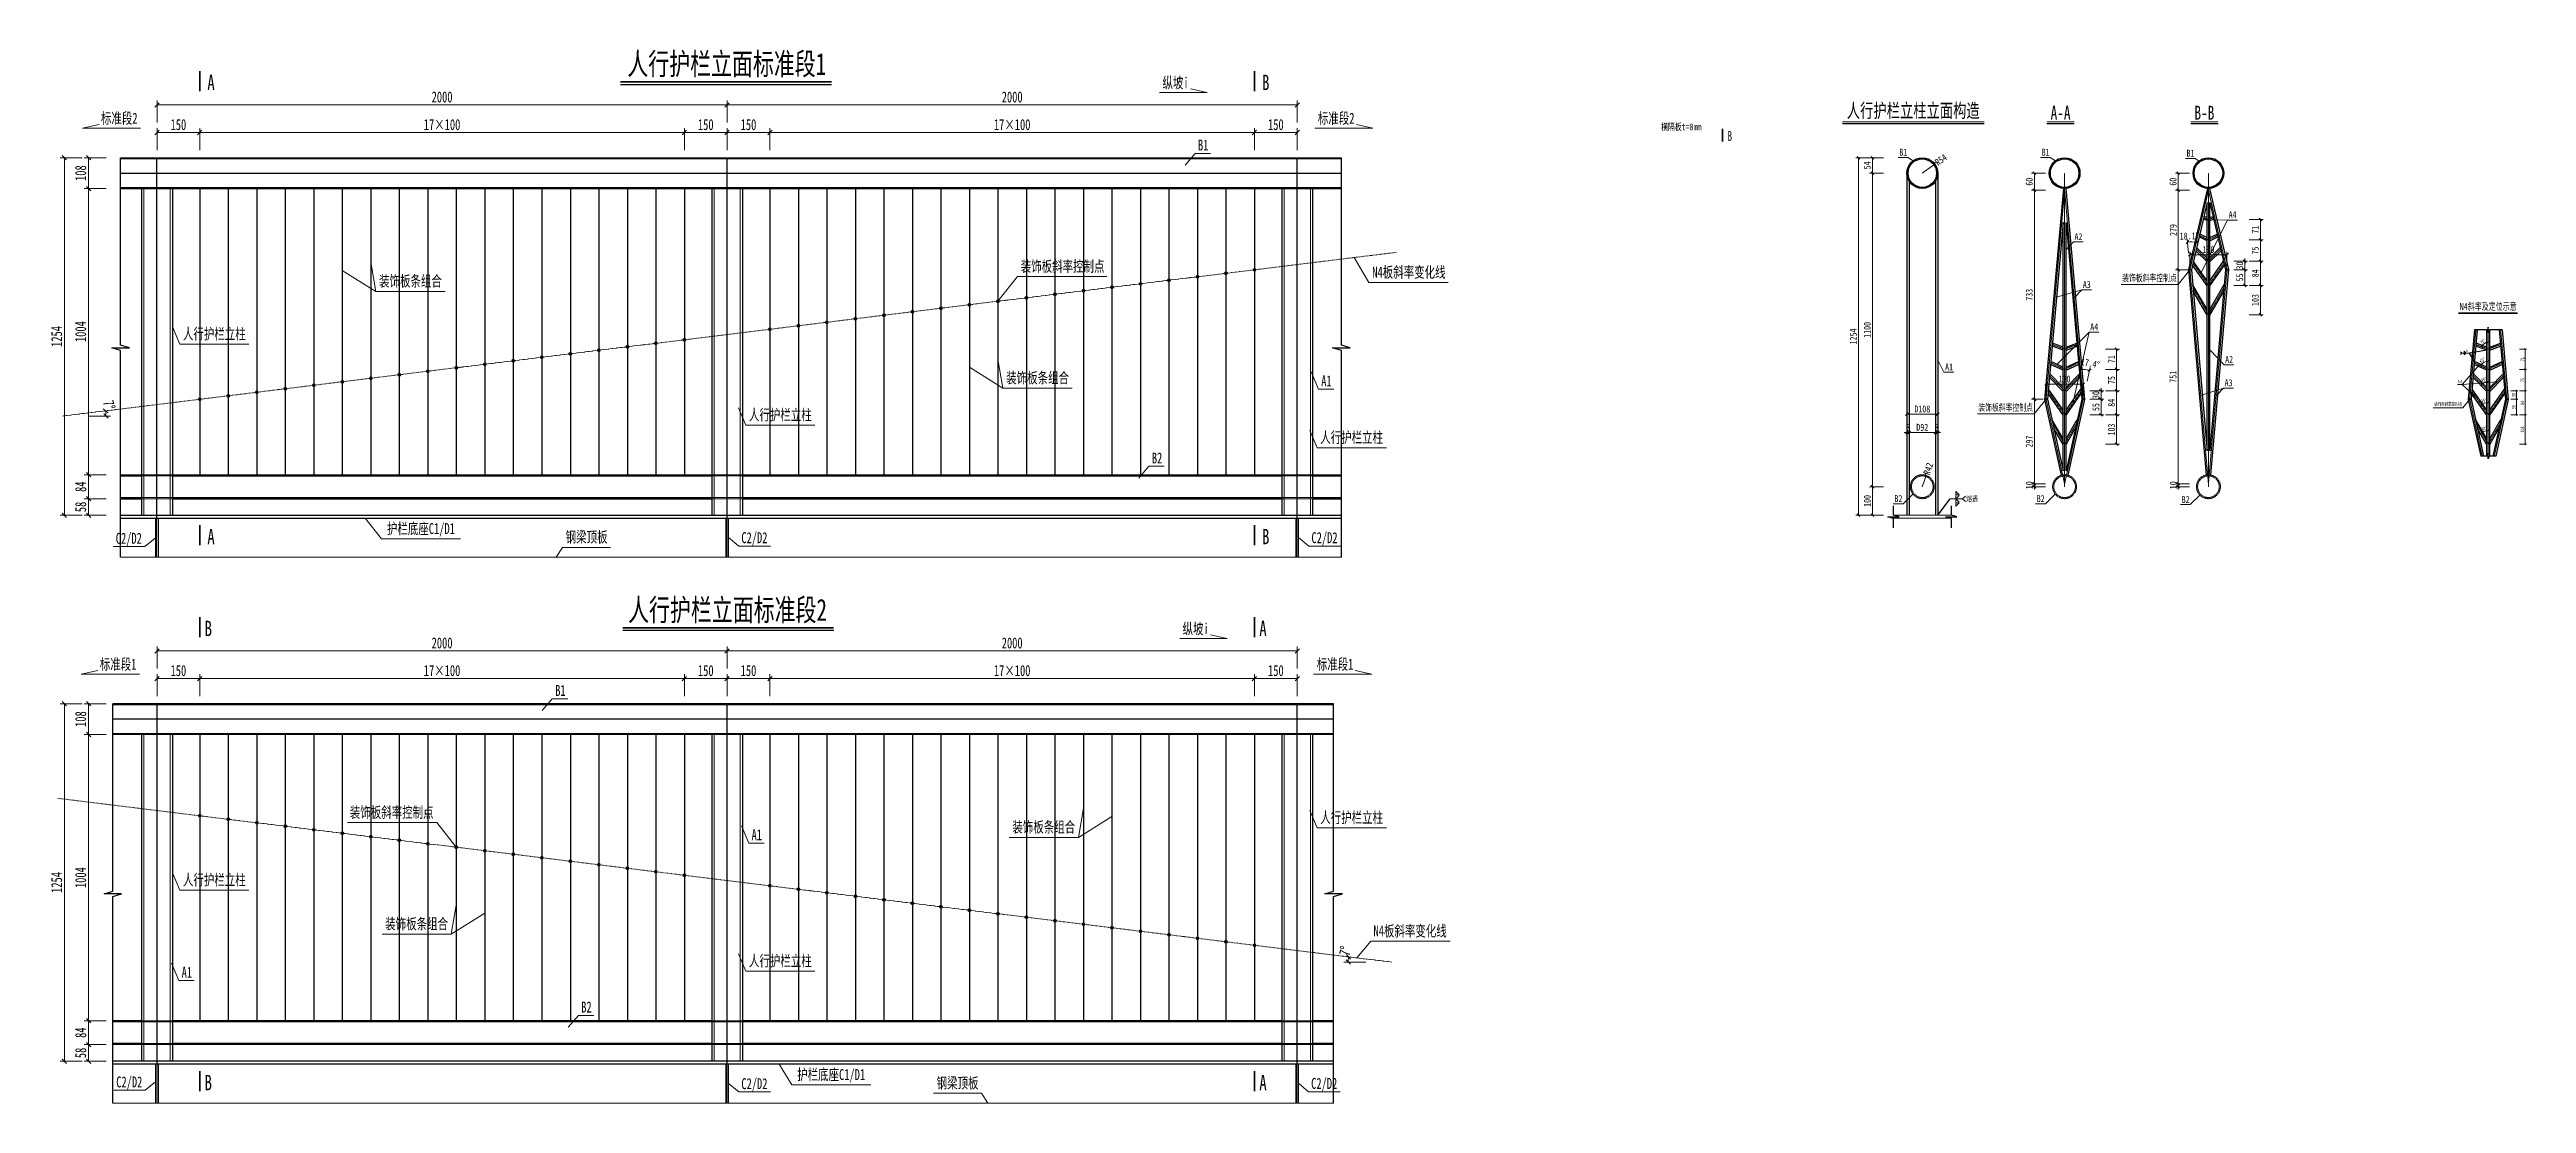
# Model space of a CAD drawing. Header units: millimetres. Extents: x -13368 to 383539, y -58537 to -26098.
# Drawn here: x 9747 to 18437, y -32808 to -29111 of the extents above; entities that cross this region are included whole.
import ezdxf
from ezdxf.enums import TextEntityAlignment as Align

# ---------------------------------------------------------------- set-up
doc = ezdxf.new("R2010")
doc.units = ezdxf.units.MM
doc.linetypes.add('CENTER2', pattern=[28.575, 19.05, -3.175, 3.175, -3.175])
doc.linetypes.add('DASHED', pattern=[0.75, 0.5, -0.25])
doc.layers.get('Defpoints').update_dxf_attribs({"color": 8})
for name, color, linetype, lineweight in [('Dim', 4, 'Continuous', 15), ('中心线', 2, 'CENTER2', 15), ('文字', 7, 'Continuous', 15), ('标注线及字体', 2, 'Continuous', 15), ('粗线', 3, 'Continuous', 35), ('细实线', 4, 'Continuous', 15), ('虚线', 7, 'DASHED', 13), ('钢板粗线', 1, 'Continuous', 25)]:
    doc.layers.add(name, color=color, linetype=linetype, lineweight=lineweight)
doc.layers.add('Text', color=8, linetype='Continuous')
doc.styles.add('111', font='', dxfattribs={"width": 0.7})
doc.styles.add('BM_Dim', font='', dxfattribs={"width": 0.85})
doc.styles.add('SMEDI', font='', dxfattribs={"width": 0.75})
doc.styles.get("Standard").update_dxf_attribs({"font": ''})
doc.styles.get('111').set_extended_font_data('仿宋_GB2312')
doc.styles.get('BM_Dim').set_extended_font_data('仿宋_GB2312')
doc.styles.get('SMEDI').set_extended_font_data('仿宋_GB2312')
doc.styles.get('Standard').set_extended_font_data('仿宋_GB2312')
doc.dimstyles.new('200', dxfattribs={"dimscale": 0, "dimtxt": 2.5, "dimasz": 1, "dimexe": 1, "dimexo": 1, "dimgap": 0.6, "dimtad": 1, "dimdec": 0, "dimdsep": 46, "dimtxsty": '111', "dimblk": 'OBLIQUE', "dimcen": 0, "dimclrd": 4, "dimclre": 4, "dimclrt": 4, "dimadec": 1, "dimazin": 2, "dimtfac": 1, "dimtdec": 0, "dimtix": 1, "dimtmove": 2, "dimatfit": 3, "dimfxl": 4, "dimfxlon": 1, "dimtolj": 1, "dimlwd": -1, "dimlwe": -1, "dimarcsym": 0})
doc.dimstyles.new('MSteel_1.0_1.0', dxfattribs={"dimtxt": 3, "dimasz": 1.2, "dimexe": 1, "dimexo": 1, "dimgap": 1, "dimtad": 3, "dimtoh": 1, "dimdec": 0, "dimzin": 0, "dimdsep": 46, "dimtxsty": 'Standard', "dimblk": 'ARCHTICK', "dimcen": 0.09, "dimclrd": 3, "dimclre": 3, "dimadec": 0, "dimazin": 0, "dimtfac": 1, "dimtdec": 4, "dimtofl": 0, "dimtmove": 0, "dimatfit": 3, "dimfxl": 1, "dimtolj": 1, "dimtzin": 0, "dimarcsym": 0})

msp = doc.modelspace()

# ---------------------------------------------------------------- texts
at = {"layer": 'Text', "color": 8, "style": 'SMEDI', "width": 0.75}
msp.add_text('6', height=10, dxfattribs=at).set_placement((18224.9, -30167.8), align=Align.MIDDLE_LEFT)
at = {"layer": '文字', "style": 'BM_Dim', "width": 0.7}
for s, height, p in [('A', 53.8, (10313.9, -29253.5)), ('B', 53.8, (14013.9, -29253.5)), ('B', 34.2, (15641.8, -29431.5)), ('A', 53.8, (10313.9, -30846.5)), ('B', 53.8, (14013.9, -30846.5)), ('B', 53.8, (10304.3, -31168.9)), ('A', 53.8, (14004.3, -31168.9)), ('B', 53.8, (10304.3, -32761.8)), ('A', 53.8, (14004.3, -32761.8))]:
    msp.add_text(s, height=height, dxfattribs=at).set_placement(p, align=Align.CENTER)
for s, height, p in [('纵坡i', 38.46, (13697.5, -29258.2)), ('标准段2', 38.46, (9991.8, -29382.8)), ('标准段2', 38.46, (14261, -29382.8)), ('横隔板t=8mm', 24.41, (15471.8, -29402)), ('B1', 38.46, (13794.5, -29476.8)), ('B1', 24.41, (16250.6, -29491)), ('B1', 24.41, (16749.8, -29491)), ('B1', 24.41, (17258.1, -29494.3)), ('A4', 24.41, (17405.7, -29710)), ('A2', 24.41, (16865.1, -29787.1)), ('装饰板斜率控制点', 38.46, (13301.3, -29902.1)), ('N4板斜率变化线', 38.46, (14516.2, -29922.8)), ('装饰板条组合', 38.46, (11013.7, -29953.8)), ('A3', 24.41, (16894.3, -29955)), ('装饰板斜率控制点', 24.41, (17113.9, -29931.8)), ('人行护栏立柱', 38.46, (10325.5, -30139.3)), ('A4', 24.41, (16920.2, -30103.6)), ('装饰板条组合', 38.46, (13213.7, -30293.3)), ('A1', 24.41, (16411.1, -30244.2)), ('A2', 24.41, (17393.6, -30217.8)), ('A1', 38.46, (14226.8, -30304.4)), ('A3', 24.41, (17391.6, -30299.6)), ('N4', 12.5, (18203.8, -30285.8)), ('人行护栏立柱', 38.46, (12311.1, -30423.3)), ('装饰板斜率控制点', 24.41, (16609.4, -30386.1)), ('装饰板斜率控制点', 12.5, (18162.1, -30365)), ('人行护栏立柱', 38.46, (14315.4, -30502.4)), ('B2', 38.46, (13632.6, -30574.7)), ('B2', 24.41, (16233.5, -30705.8)), ('B2', 24.41, (16732.7, -30705.8)), ('B2', 24.41, (17241, -30709.1)), ('C2/D2', 38.46, (10025.4, -30856.4)), ('护栏底座C1/D1', 38.46, (11050.2, -30822.3)), ('钢梁顶板', 38.46, (11631.4, -30851.7)), ('C2/D2', 38.46, (12220.1, -30854.3)), ('C2/D2', 38.46, (14220.1, -30854.3)), ('纵坡i', 38.46, (13768, -31173.5)), ('标准段1', 38.46, (9987.8, -31298.1)), ('标准段1', 38.46, (14257.1, -31298.1)), ('B1', 38.46, (11539.6, -31390.2)), ('装饰板斜率控制点', 38.46, (10947.6, -31817.5)), ('人行护栏立柱', 38.46, (14315.4, -31836)), ('A1', 38.46, (12228.5, -31896.3)), ('装饰板条组合', 38.46, (13235.2, -31869.1)), ('人行护栏立柱', 38.46, (10325.5, -32054.6)), ('装饰板条组合', 38.46, (11035.2, -32208.6)), ('N4板斜率变化线', 38.46, (14520.5, -32233.8)), ('人行护栏立柱', 38.46, (12311.1, -32338.6)), ('A1', 38.46, (10229.1, -32378.9)), ('B2', 38.46, (11630.9, -32500.8)), ('C2/D2', 38.46, (10027.1, -32763.5)), ('C2/D2', 38.46, (12220.1, -32769.6)), ('护栏底座C1/D1', 38.46, (12489.4, -32737.6)), ('钢梁顶板', 38.46, (12932.8, -32767.1)), ('C2/D2', 38.46, (14219, -32768.7))]:
    msp.add_text(s, height=height, dxfattribs=at).set_placement(p, align=Align.BOTTOM_CENTER)
at = {"layer": '标注线及字体', "color": 0, "style": '111', "width": 0.7}
for s, height, p in [('人行护栏立面标准段1', 76.92, (12123, -29159.9)), ('人行护栏立柱立面构造', 48.83, (16285.4, -29324.1)), ('A-A', 48.83, (16802.3, -29332.8)), ('B-B', 48.83, (17306.8, -29332.8)), ('N4斜率及定位示意', 25, (18302.2, -30011.6)), ('人行护栏立面标准段2', 76.92, (12125.8, -31075.2))]:
    msp.add_text(s, height=height, dxfattribs=at).set_placement(p, align=Align.MIDDLE)

# ---------------------------------------------------------------- blocks, each defined once
blk = doc.blocks.new('22')
at = {"layer": '细实线'}
blk.add_hatch(color=256, dxfattribs=at).paths.add_polyline_path([(5, 0, 1), (-5, 0, 1)])
blk.add_circle((0, 0), 5.04, dxfattribs=at)
blk = doc.blocks.new('_Oblique')
at = {"color": 0, "linetype": 'ByBlock', "lineweight": -2}
blk.add_line((-0.5, -0.5), (0.5, 0.5), dxfattribs=at)
blk = doc.blocks.new('*D18')
at = {"layer": 'Defpoints', "color": 0, "transparency": 16777216}
for p in [(10274.4, -29402.2), (10124.4, -29544.7), (10274.4, -29610)]:
    blk.add_point(p, dxfattribs=at)
at = {"layer": '细实线', "color": 4, "transparency": 16777216}
for p, q in [((10124.4, -29463.8), (10124.4, -29386.9)), ((10124.4, -29402.2), (10274.4, -29402.2)), ((10274.4, -29463.8), (10274.4, -29386.9))]:
    blk.add_line(p, q, dxfattribs=at)
at = {"layer": '细实线', "color": 4, "transparency": 16777216, "xscale": 15.38461538461539, "yscale": 15.38461538461539, "zscale": 15.38461538461539, "rotation": 180}
blk.add_blockref('_Oblique', (10124.4, -29402.2), dxfattribs=at)
at = {"layer": '细实线', "color": 4, "transparency": 16777216, "xscale": 15.38461538461539, "yscale": 15.38461538461539, "zscale": 15.38461538461539}
blk.add_blockref('_Oblique', (10274.4, -29402.2), dxfattribs=at)
at = {"layer": '细实线', "color": 4, "transparency": 16777216, "insert": (10199.4, -29374.7), "char_height": 38.46, "attachment_point": 5, "style": '111'}
blk.add_mtext('\\A1;150', dxfattribs=at)
blk = doc.blocks.new('*D19')
at = {"layer": 'Defpoints', "color": 0, "transparency": 16777216}
for p in [(14471.9, -29822.6), (9794, -30396.9), (9794, -30396.9), (9833.5, -30396.9), (9945.4, -30390.4)]:
    blk.add_point(p, dxfattribs=at)
at = {"layer": '细实线', "color": 4, "transparency": 16777216}
blk.add_line((9884, -30396.9), (9960.9, -30396.9), dxfattribs=at)
blk.add_arc((9794, -30396.9), 151.5, 0, 7, dxfattribs=at)
at = {"layer": '细实线', "color": 4, "transparency": 16777216, "xscale": 15.38461538461539, "yscale": 15.38461538461539, "zscale": 15.38461538461539}
for p, rotation in [((9944.4, -30378.5), 96.99999999999997), ((9945.5, -30396.9), 270)]:
    blk.add_blockref('_Oblique', p, dxfattribs=dict(at, rotation=rotation))
at = {"layer": '细实线', "color": 4, "transparency": 16777216, "insert": (9956.7, -30357.9), "char_height": 38.46, "attachment_point": 5, "rotation": 283.49301, "style": '111'}
blk.add_mtext('\\A1;7%%d', dxfattribs=at)
blk = doc.blocks.new('*D20')
at = {"layer": 'Defpoints', "color": 0, "transparency": 16777216}
for p in [(10274.4, -29402.2), (10274.4, -29610), (11974.4, -29619.1)]:
    blk.add_point(p, dxfattribs=at)
at = {"layer": '细实线', "color": 4, "transparency": 16777216}
for p, q in [((10274.4, -29463.8), (10274.4, -29386.9)), ((11974.4, -29402.2), (10274.4, -29402.2)), ((11974.4, -29463.8), (11974.4, -29386.9))]:
    blk.add_line(p, q, dxfattribs=at)
at = {"layer": '细实线', "color": 4, "transparency": 16777216, "xscale": 15.38461538461539, "yscale": 15.38461538461539, "zscale": 15.38461538461539, "rotation": 180}
blk.add_blockref('_Oblique', (10274.4, -29402.2), dxfattribs=at)
at = {"layer": '细实线', "color": 4, "transparency": 16777216, "xscale": 15.38461538461539, "yscale": 15.38461538461539, "zscale": 15.38461538461539}
blk.add_blockref('_Oblique', (11974.4, -29402.2), dxfattribs=at)
at = {"layer": '细实线', "color": 4, "transparency": 16777216, "insert": (11124.4, -29374.7), "char_height": 38.46, "attachment_point": 5, "style": '111'}
blk.add_mtext('\\A1;17×100', dxfattribs=at)
blk = doc.blocks.new('*D21')
at = {"layer": 'Defpoints', "color": 0, "transparency": 16777216}
for p in [(11974.4, -29402.2), (11974.4, -29610), (12124.4, -29544.7)]:
    blk.add_point(p, dxfattribs=at)
at = {"layer": '细实线', "color": 4, "transparency": 16777216}
for p, q in [((11974.4, -29463.8), (11974.4, -29386.9)), ((12124.4, -29402.2), (11974.4, -29402.2)), ((12124.4, -29463.8), (12124.4, -29386.9))]:
    blk.add_line(p, q, dxfattribs=at)
at = {"layer": '细实线', "color": 4, "transparency": 16777216, "xscale": 15.38461538461539, "yscale": 15.38461538461539, "zscale": 15.38461538461539, "rotation": 180}
blk.add_blockref('_Oblique', (11974.4, -29402.2), dxfattribs=at)
at = {"layer": '细实线', "color": 4, "transparency": 16777216, "xscale": 15.38461538461539, "yscale": 15.38461538461539, "zscale": 15.38461538461539}
blk.add_blockref('_Oblique', (12124.4, -29402.2), dxfattribs=at)
at = {"layer": '细实线', "color": 4, "transparency": 16777216, "insert": (12049.4, -29374.7), "char_height": 38.46, "attachment_point": 5, "style": '111'}
blk.add_mtext('\\A1;150', dxfattribs=at)
blk = doc.blocks.new('*D22')
at = {"layer": 'Defpoints', "color": 0, "transparency": 16777216}
for p in [(12274.4, -29402.2), (12124.4, -29544.7), (12274.4, -29610)]:
    blk.add_point(p, dxfattribs=at)
at = {"layer": '细实线', "color": 4, "transparency": 16777216}
for p, q in [((12124.4, -29463.8), (12124.4, -29386.9)), ((12124.4, -29402.2), (12274.4, -29402.2)), ((12274.4, -29463.8), (12274.4, -29386.9))]:
    blk.add_line(p, q, dxfattribs=at)
at = {"layer": '细实线', "color": 4, "transparency": 16777216, "xscale": 15.38461538461539, "yscale": 15.38461538461539, "zscale": 15.38461538461539, "rotation": 180}
blk.add_blockref('_Oblique', (12124.4, -29402.2), dxfattribs=at)
at = {"layer": '细实线', "color": 4, "transparency": 16777216, "xscale": 15.38461538461539, "yscale": 15.38461538461539, "zscale": 15.38461538461539}
blk.add_blockref('_Oblique', (12274.4, -29402.2), dxfattribs=at)
at = {"layer": '细实线', "color": 4, "transparency": 16777216, "insert": (12199.4, -29374.7), "char_height": 38.46, "attachment_point": 5, "style": '111'}
blk.add_mtext('\\A1;150', dxfattribs=at)
blk = doc.blocks.new('*D23')
at = {"layer": 'Defpoints', "color": 0, "transparency": 16777216}
for p in [(12274.4, -29402.2), (12274.4, -29610), (13974.4, -29619.1)]:
    blk.add_point(p, dxfattribs=at)
at = {"layer": '细实线', "color": 4, "transparency": 16777216}
for p, q in [((12274.4, -29463.8), (12274.4, -29386.9)), ((13974.4, -29402.2), (12274.4, -29402.2)), ((13974.4, -29463.8), (13974.4, -29386.9))]:
    blk.add_line(p, q, dxfattribs=at)
at = {"layer": '细实线', "color": 4, "transparency": 16777216, "xscale": 15.38461538461539, "yscale": 15.38461538461539, "zscale": 15.38461538461539, "rotation": 180}
blk.add_blockref('_Oblique', (12274.4, -29402.2), dxfattribs=at)
at = {"layer": '细实线', "color": 4, "transparency": 16777216, "xscale": 15.38461538461539, "yscale": 15.38461538461539, "zscale": 15.38461538461539}
blk.add_blockref('_Oblique', (13974.4, -29402.2), dxfattribs=at)
at = {"layer": '细实线', "color": 4, "transparency": 16777216, "insert": (13124.4, -29374.7), "char_height": 38.46, "attachment_point": 5, "style": '111'}
blk.add_mtext('\\A1;17×100', dxfattribs=at)
blk = doc.blocks.new('*D24')
at = {"layer": 'Defpoints', "color": 0, "transparency": 16777216}
for p in [(13974.4, -29402.2), (13974.4, -29610), (14124.4, -29544.7)]:
    blk.add_point(p, dxfattribs=at)
at = {"layer": '细实线', "color": 4, "transparency": 16777216}
for p, q in [((13974.4, -29463.8), (13974.4, -29386.9)), ((14124.4, -29402.2), (13974.4, -29402.2)), ((14124.4, -29463.8), (14124.4, -29386.9))]:
    blk.add_line(p, q, dxfattribs=at)
at = {"layer": '细实线', "color": 4, "transparency": 16777216, "xscale": 15.38461538461539, "yscale": 15.38461538461539, "zscale": 15.38461538461539, "rotation": 180}
blk.add_blockref('_Oblique', (13974.4, -29402.2), dxfattribs=at)
at = {"layer": '细实线', "color": 4, "transparency": 16777216, "xscale": 15.38461538461539, "yscale": 15.38461538461539, "zscale": 15.38461538461539}
blk.add_blockref('_Oblique', (14124.4, -29402.2), dxfattribs=at)
at = {"layer": '细实线', "color": 4, "transparency": 16777216, "insert": (14049.4, -29374.7), "char_height": 38.46, "attachment_point": 5, "style": '111'}
blk.add_mtext('\\A1;150', dxfattribs=at)
blk = doc.blocks.new('*D25')
at = {"layer": 'Defpoints', "color": 0, "transparency": 16777216}
for p in [(12124.4, -29305.4), (10124.4, -29544.7), (12124.4, -29544.7)]:
    blk.add_point(p, dxfattribs=at)
at = {"layer": '细实线', "color": 4, "transparency": 16777216}
for p, q in [((10124.4, -29366.9), (10124.4, -29290)), ((10124.4, -29305.4), (12124.4, -29305.4)), ((12124.4, -29366.9), (12124.4, -29290))]:
    blk.add_line(p, q, dxfattribs=at)
at = {"layer": '细实线', "color": 4, "transparency": 16777216, "xscale": 15.38461538461539, "yscale": 15.38461538461539, "zscale": 15.38461538461539, "rotation": 180}
blk.add_blockref('_Oblique', (10124.4, -29305.4), dxfattribs=at)
at = {"layer": '细实线', "color": 4, "transparency": 16777216, "xscale": 15.38461538461539, "yscale": 15.38461538461539, "zscale": 15.38461538461539}
blk.add_blockref('_Oblique', (12124.4, -29305.4), dxfattribs=at)
at = {"layer": '细实线', "color": 4, "transparency": 16777216, "insert": (11124.4, -29277.8), "char_height": 38.46, "attachment_point": 5, "style": '111'}
blk.add_mtext('\\A1;2000', dxfattribs=at)
blk = doc.blocks.new('*D26')
at = {"layer": 'Defpoints', "color": 0, "transparency": 16777216}
for p in [(12124.4, -29305.4), (12124.4, -29544.7), (14124.4, -29544.7)]:
    blk.add_point(p, dxfattribs=at)
at = {"layer": '细实线', "color": 4, "transparency": 16777216}
for p, q in [((12124.4, -29366.9), (12124.4, -29290)), ((14124.4, -29305.4), (12124.4, -29305.4)), ((14124.4, -29366.9), (14124.4, -29290))]:
    blk.add_line(p, q, dxfattribs=at)
at = {"layer": '细实线', "color": 4, "transparency": 16777216, "xscale": 15.38461538461539, "yscale": 15.38461538461539, "zscale": 15.38461538461539, "rotation": 180}
blk.add_blockref('_Oblique', (12124.4, -29305.4), dxfattribs=at)
at = {"layer": '细实线', "color": 4, "transparency": 16777216, "xscale": 15.38461538461539, "yscale": 15.38461538461539, "zscale": 15.38461538461539}
blk.add_blockref('_Oblique', (14124.4, -29305.4), dxfattribs=at)
at = {"layer": '细实线', "color": 4, "transparency": 16777216, "insert": (13124.4, -29277.8), "char_height": 38.46, "attachment_point": 5, "style": '111'}
blk.add_mtext('\\A1;2000', dxfattribs=at)
blk = doc.blocks.new('*D27')
at = {"layer": 'Defpoints', "color": 0, "transparency": 16777216}
for p in [(10011.4, -29490.7), (9884.3, -29598.7), (10011.4, -29598.7)]:
    blk.add_point(p, dxfattribs=at)
at = {"layer": '细实线', "color": 4, "transparency": 16777216}
for p, q in [((9945.8, -29490.7), (9868.9, -29490.7)), ((9884.3, -29490.7), (9884.3, -29598.7)), ((9945.8, -29598.7), (9868.9, -29598.7))]:
    blk.add_line(p, q, dxfattribs=at)
at = {"layer": '细实线', "color": 4, "transparency": 16777216, "xscale": 15.38461538461539, "yscale": 15.38461538461539, "zscale": 15.38461538461539}
for p, rotation in [((9884.3, -29490.7), 90), ((9884.3, -29598.7), 270)]:
    blk.add_blockref('_Oblique', p, dxfattribs=dict(at, rotation=rotation))
at = {"layer": '细实线', "color": 4, "transparency": 16777216, "insert": (9856.8, -29544.7), "char_height": 38.46, "attachment_point": 5, "rotation": 90, "style": '111'}
blk.add_mtext('\\A1;108', dxfattribs=at)
blk = doc.blocks.new('*D28')
at = {"layer": 'Defpoints', "color": 0, "transparency": 16777216}
for p in [(10011.4, -29598.7), (9884.3, -30602.7), (9996.8, -30602.7)]:
    blk.add_point(p, dxfattribs=at)
at = {"layer": '细实线', "color": 4, "transparency": 16777216}
for p, q in [((9945.8, -29598.7), (9868.9, -29598.7)), ((9884.3, -29598.7), (9884.3, -30602.7)), ((9945.8, -30602.7), (9868.9, -30602.7))]:
    blk.add_line(p, q, dxfattribs=at)
at = {"layer": '细实线', "color": 4, "transparency": 16777216, "xscale": 15.38461538461539, "yscale": 15.38461538461539, "zscale": 15.38461538461539}
for p, rotation in [((9884.3, -29598.7), 90), ((9884.3, -30602.7), 270)]:
    blk.add_blockref('_Oblique', p, dxfattribs=dict(at, rotation=rotation))
at = {"layer": '细实线', "color": 4, "transparency": 16777216, "insert": (9856.8, -30100.7), "char_height": 38.46, "attachment_point": 5, "rotation": 90, "style": '111'}
blk.add_mtext('\\A1;1004', dxfattribs=at)
blk = doc.blocks.new('*D29')
at = {"layer": 'Defpoints', "color": 0, "transparency": 16777216}
for p in [(9996.8, -30602.7), (9884.3, -30686.7), (9996.8, -30686.7)]:
    blk.add_point(p, dxfattribs=at)
at = {"layer": '细实线', "color": 4, "transparency": 16777216}
for p, q in [((9945.8, -30602.7), (9868.9, -30602.7)), ((9884.3, -30602.7), (9884.3, -30686.7)), ((9945.8, -30686.7), (9868.9, -30686.7))]:
    blk.add_line(p, q, dxfattribs=at)
at = {"layer": '细实线', "color": 4, "transparency": 16777216, "xscale": 15.38461538461539, "yscale": 15.38461538461539, "zscale": 15.38461538461539}
for p, rotation in [((9884.3, -30602.7), 90), ((9884.3, -30686.7), 270)]:
    blk.add_blockref('_Oblique', p, dxfattribs=dict(at, rotation=rotation))
at = {"layer": '细实线', "color": 4, "transparency": 16777216, "insert": (9856.8, -30644.7), "char_height": 38.46, "attachment_point": 5, "rotation": 90, "style": '111'}
blk.add_mtext('\\A1;84', dxfattribs=at)
blk = doc.blocks.new('*D30')
at = {"layer": 'Defpoints', "color": 0, "transparency": 16777216}
for p in [(9884.3, -30744.7), (9996.8, -30686.7), (9996.8, -30744.7)]:
    blk.add_point(p, dxfattribs=at)
at = {"layer": '细实线', "color": 4, "transparency": 16777216}
for p, q in [((9945.8, -30686.7), (9868.9, -30686.7)), ((9945.8, -30744.7), (9868.9, -30744.7)), ((9884.3, -30686.7), (9884.3, -30744.7))]:
    blk.add_line(p, q, dxfattribs=at)
at = {"layer": '细实线', "color": 4, "transparency": 16777216, "xscale": 15.38461538461539, "yscale": 15.38461538461539, "zscale": 15.38461538461539}
for p, rotation in [((9884.3, -30686.7), 90), ((9884.3, -30744.7), 270)]:
    blk.add_blockref('_Oblique', p, dxfattribs=dict(at, rotation=rotation))
at = {"layer": '细实线', "color": 4, "transparency": 16777216, "insert": (9856.8, -30715.7), "char_height": 38.46, "attachment_point": 5, "rotation": 90, "style": '111'}
blk.add_mtext('\\A1;58', dxfattribs=at)
blk = doc.blocks.new('*D31')
at = {"layer": 'Defpoints', "color": 0, "transparency": 16777216}
for p in [(9996.8, -29490.7), (9799.7, -30744.7), (9996.8, -30744.7)]:
    blk.add_point(p, dxfattribs=at)
at = {"layer": '细实线', "color": 4, "transparency": 16777216}
for p, q in [((9861.3, -29490.7), (9784.3, -29490.7)), ((9799.7, -29490.7), (9799.7, -30744.7)), ((9861.3, -30744.7), (9784.3, -30744.7))]:
    blk.add_line(p, q, dxfattribs=at)
at = {"layer": '细实线', "color": 4, "transparency": 16777216, "xscale": 15.38461538461539, "yscale": 15.38461538461539, "zscale": 15.38461538461539}
for p, rotation in [((9799.7, -29490.7), 90), ((9799.7, -30744.7), 270)]:
    blk.add_blockref('_Oblique', p, dxfattribs=dict(at, rotation=rotation))
at = {"layer": '细实线', "color": 4, "transparency": 16777216, "insert": (9772.6, -30117.7), "char_height": 38.46, "attachment_point": 5, "rotation": 90, "style": '111'}
blk.add_mtext('\\A1;1254', dxfattribs=at)
blk = doc.blocks.new('*D61')
at = {"layer": 'Defpoints', "color": 0, "transparency": 16777216}
for p in [(13974.4, -31317.6), (13974.4, -31525.3), (14124.4, -31460)]:
    blk.add_point(p, dxfattribs=at)
at = {"layer": '细实线', "color": 4, "transparency": 16777216}
for p, q in [((13974.4, -31379.1), (13974.4, -31302.2)), ((14124.4, -31317.6), (13974.4, -31317.6)), ((14124.4, -31379.1), (14124.4, -31302.2))]:
    blk.add_line(p, q, dxfattribs=at)
at = {"layer": '细实线', "color": 4, "transparency": 16777216, "xscale": 15.38461538461539, "yscale": 15.38461538461539, "zscale": 15.38461538461539, "rotation": 180}
blk.add_blockref('_Oblique', (13974.4, -31317.6), dxfattribs=at)
at = {"layer": '细实线', "color": 4, "transparency": 16777216, "xscale": 15.38461538461539, "yscale": 15.38461538461539, "zscale": 15.38461538461539}
blk.add_blockref('_Oblique', (14124.4, -31317.6), dxfattribs=at)
at = {"layer": '细实线', "color": 4, "transparency": 16777216, "insert": (14049.4, -31290), "char_height": 38.46, "attachment_point": 5, "style": '111'}
blk.add_mtext('\\A1;150', dxfattribs=at)
blk = doc.blocks.new('*D62')
at = {"layer": 'Defpoints', "color": 0, "transparency": 16777216}
for p in [(9777, -31737.9), (14303.5, -32305.7), (14415.3, -32312.3), (14454.8, -32312.3), (14454.8, -32312.3)]:
    blk.add_point(p, dxfattribs=at)
at = {"layer": '细实线', "color": 4, "transparency": 16777216}
blk.add_line((14364.9, -32312.3), (14288, -32312.3), dxfattribs=at)
blk.add_arc((14454.8, -32312.3), 151.5, 173, 180, dxfattribs=at)
at = {"layer": '细实线', "color": 4, "transparency": 16777216, "xscale": 15.38461538461539, "yscale": 15.38461538461539, "zscale": 15.38461538461539}
for p, rotation in [((14303.3, -32312.3), 270), ((14304.5, -32293.8), 83.00000000000006)]:
    blk.add_blockref('_Oblique', p, dxfattribs=dict(at, rotation=rotation))
at = {"layer": '细实线', "color": 4, "transparency": 16777216, "insert": (14292.2, -32273.2), "char_height": 38.46, "attachment_point": 5, "rotation": 76.50699, "style": '111'}
blk.add_mtext('\\A1;7%%d', dxfattribs=at)
blk = doc.blocks.new('*D63')
at = {"layer": 'Defpoints', "color": 0, "transparency": 16777216}
for p in [(13974.4, -31317.6), (12274.4, -31534.4), (13974.4, -31525.3)]:
    blk.add_point(p, dxfattribs=at)
at = {"layer": '细实线', "color": 4, "transparency": 16777216}
for p, q in [((12274.4, -31379.1), (12274.4, -31302.2)), ((12274.4, -31317.6), (13974.4, -31317.6)), ((13974.4, -31379.1), (13974.4, -31302.2))]:
    blk.add_line(p, q, dxfattribs=at)
at = {"layer": '细实线', "color": 4, "transparency": 16777216, "xscale": 15.38461538461539, "yscale": 15.38461538461539, "zscale": 15.38461538461539, "rotation": 180}
blk.add_blockref('_Oblique', (12274.4, -31317.6), dxfattribs=at)
at = {"layer": '细实线', "color": 4, "transparency": 16777216, "xscale": 15.38461538461539, "yscale": 15.38461538461539, "zscale": 15.38461538461539}
blk.add_blockref('_Oblique', (13974.4, -31317.6), dxfattribs=at)
at = {"layer": '细实线', "color": 4, "transparency": 16777216, "insert": (13124.4, -31290), "char_height": 38.46, "attachment_point": 5, "style": '111'}
blk.add_mtext('\\A1;17×100', dxfattribs=at)
blk = doc.blocks.new('*D64')
at = {"layer": 'Defpoints', "color": 0, "transparency": 16777216}
for p in [(12274.4, -31317.6), (12124.4, -31460), (12274.4, -31525.3)]:
    blk.add_point(p, dxfattribs=at)
at = {"layer": '细实线', "color": 4, "transparency": 16777216}
for p, q in [((12124.4, -31379.1), (12124.4, -31302.2)), ((12124.4, -31317.6), (12274.4, -31317.6)), ((12274.4, -31379.1), (12274.4, -31302.2))]:
    blk.add_line(p, q, dxfattribs=at)
at = {"layer": '细实线', "color": 4, "transparency": 16777216, "xscale": 15.38461538461539, "yscale": 15.38461538461539, "zscale": 15.38461538461539, "rotation": 180}
blk.add_blockref('_Oblique', (12124.4, -31317.6), dxfattribs=at)
at = {"layer": '细实线', "color": 4, "transparency": 16777216, "xscale": 15.38461538461539, "yscale": 15.38461538461539, "zscale": 15.38461538461539}
blk.add_blockref('_Oblique', (12274.4, -31317.6), dxfattribs=at)
at = {"layer": '细实线', "color": 4, "transparency": 16777216, "insert": (12199.4, -31290), "char_height": 38.46, "attachment_point": 5, "style": '111'}
blk.add_mtext('\\A1;150', dxfattribs=at)
blk = doc.blocks.new('*D65')
at = {"layer": 'Defpoints', "color": 0, "transparency": 16777216}
for p in [(11974.4, -31317.6), (11974.4, -31525.3), (12124.4, -31460)]:
    blk.add_point(p, dxfattribs=at)
at = {"layer": '细实线', "color": 4, "transparency": 16777216}
for p, q in [((11974.4, -31379.1), (11974.4, -31302.2)), ((12124.4, -31317.6), (11974.4, -31317.6)), ((12124.4, -31379.1), (12124.4, -31302.2))]:
    blk.add_line(p, q, dxfattribs=at)
at = {"layer": '细实线', "color": 4, "transparency": 16777216, "xscale": 15.38461538461539, "yscale": 15.38461538461539, "zscale": 15.38461538461539, "rotation": 180}
blk.add_blockref('_Oblique', (11974.4, -31317.6), dxfattribs=at)
at = {"layer": '细实线', "color": 4, "transparency": 16777216, "xscale": 15.38461538461539, "yscale": 15.38461538461539, "zscale": 15.38461538461539}
blk.add_blockref('_Oblique', (12124.4, -31317.6), dxfattribs=at)
at = {"layer": '细实线', "color": 4, "transparency": 16777216, "insert": (12049.4, -31290), "char_height": 38.46, "attachment_point": 5, "style": '111'}
blk.add_mtext('\\A1;150', dxfattribs=at)
blk = doc.blocks.new('*D66')
at = {"layer": 'Defpoints', "color": 0, "transparency": 16777216}
for p in [(11974.4, -31317.6), (10274.4, -31534.4), (11974.4, -31525.3)]:
    blk.add_point(p, dxfattribs=at)
at = {"layer": '细实线', "color": 4, "transparency": 16777216}
for p, q in [((10274.4, -31379.1), (10274.4, -31302.2)), ((10274.4, -31317.6), (11974.4, -31317.6)), ((11974.4, -31379.1), (11974.4, -31302.2))]:
    blk.add_line(p, q, dxfattribs=at)
at = {"layer": '细实线', "color": 4, "transparency": 16777216, "xscale": 15.38461538461539, "yscale": 15.38461538461539, "zscale": 15.38461538461539, "rotation": 180}
blk.add_blockref('_Oblique', (10274.4, -31317.6), dxfattribs=at)
at = {"layer": '细实线', "color": 4, "transparency": 16777216, "xscale": 15.38461538461539, "yscale": 15.38461538461539, "zscale": 15.38461538461539}
blk.add_blockref('_Oblique', (11974.4, -31317.6), dxfattribs=at)
at = {"layer": '细实线', "color": 4, "transparency": 16777216, "insert": (11124.4, -31290), "char_height": 38.46, "attachment_point": 5, "style": '111'}
blk.add_mtext('\\A1;17×100', dxfattribs=at)
blk = doc.blocks.new('*D67')
at = {"layer": 'Defpoints', "color": 0, "transparency": 16777216}
for p in [(10274.4, -31317.6), (10124.4, -31460), (10274.4, -31525.3)]:
    blk.add_point(p, dxfattribs=at)
at = {"layer": '细实线', "color": 4, "transparency": 16777216}
for p, q in [((10124.4, -31379.1), (10124.4, -31302.2)), ((10124.4, -31317.6), (10274.4, -31317.6)), ((10274.4, -31379.1), (10274.4, -31302.2))]:
    blk.add_line(p, q, dxfattribs=at)
at = {"layer": '细实线', "color": 4, "transparency": 16777216, "xscale": 15.38461538461539, "yscale": 15.38461538461539, "zscale": 15.38461538461539, "rotation": 180}
blk.add_blockref('_Oblique', (10124.4, -31317.6), dxfattribs=at)
at = {"layer": '细实线', "color": 4, "transparency": 16777216, "xscale": 15.38461538461539, "yscale": 15.38461538461539, "zscale": 15.38461538461539}
blk.add_blockref('_Oblique', (10274.4, -31317.6), dxfattribs=at)
at = {"layer": '细实线', "color": 4, "transparency": 16777216, "insert": (10199.4, -31290), "char_height": 38.46, "attachment_point": 5, "style": '111'}
blk.add_mtext('\\A1;150', dxfattribs=at)
blk = doc.blocks.new('*D68')
at = {"layer": 'Defpoints', "color": 0, "transparency": 16777216}
for p in [(12124.4, -31220.7), (12124.4, -31460), (14124.4, -31460)]:
    blk.add_point(p, dxfattribs=at)
at = {"layer": '细实线', "color": 4, "transparency": 16777216}
for p, q in [((12124.4, -31282.2), (12124.4, -31205.3)), ((14124.4, -31220.7), (12124.4, -31220.7)), ((14124.4, -31282.2), (14124.4, -31205.3))]:
    blk.add_line(p, q, dxfattribs=at)
at = {"layer": '细实线', "color": 4, "transparency": 16777216, "xscale": 15.38461538461539, "yscale": 15.38461538461539, "zscale": 15.38461538461539, "rotation": 180}
blk.add_blockref('_Oblique', (12124.4, -31220.7), dxfattribs=at)
at = {"layer": '细实线', "color": 4, "transparency": 16777216, "xscale": 15.38461538461539, "yscale": 15.38461538461539, "zscale": 15.38461538461539}
blk.add_blockref('_Oblique', (14124.4, -31220.7), dxfattribs=at)
at = {"layer": '细实线', "color": 4, "transparency": 16777216, "insert": (13124.4, -31193.1), "char_height": 38.46, "attachment_point": 5, "style": '111'}
blk.add_mtext('\\A1;2000', dxfattribs=at)
blk = doc.blocks.new('*D69')
at = {"layer": 'Defpoints', "color": 0, "transparency": 16777216}
for p in [(12124.4, -31220.7), (10124.4, -31460), (12124.4, -31460)]:
    blk.add_point(p, dxfattribs=at)
at = {"layer": '细实线', "color": 4, "transparency": 16777216}
for p, q in [((10124.4, -31282.2), (10124.4, -31205.3)), ((10124.4, -31220.7), (12124.4, -31220.7)), ((12124.4, -31282.2), (12124.4, -31205.3))]:
    blk.add_line(p, q, dxfattribs=at)
at = {"layer": '细实线', "color": 4, "transparency": 16777216, "xscale": 15.38461538461539, "yscale": 15.38461538461539, "zscale": 15.38461538461539, "rotation": 180}
blk.add_blockref('_Oblique', (10124.4, -31220.7), dxfattribs=at)
at = {"layer": '细实线', "color": 4, "transparency": 16777216, "xscale": 15.38461538461539, "yscale": 15.38461538461539, "zscale": 15.38461538461539}
blk.add_blockref('_Oblique', (12124.4, -31220.7), dxfattribs=at)
at = {"layer": '细实线', "color": 4, "transparency": 16777216, "insert": (11124.4, -31193.1), "char_height": 38.46, "attachment_point": 5, "style": '111'}
blk.add_mtext('\\A1;2000', dxfattribs=at)
blk = doc.blocks.new('*D70')
at = {"layer": 'Defpoints', "color": 0, "transparency": 16777216}
for p in [(10011.4, -31406), (9884.3, -31514), (10011.4, -31514)]:
    blk.add_point(p, dxfattribs=at)
at = {"layer": '细实线', "color": 4, "transparency": 16777216}
for p, q in [((9945.8, -31406), (9868.9, -31406)), ((9884.3, -31406), (9884.3, -31514)), ((9945.8, -31514), (9868.9, -31514))]:
    blk.add_line(p, q, dxfattribs=at)
at = {"layer": '细实线', "color": 4, "transparency": 16777216, "xscale": 15.38461538461539, "yscale": 15.38461538461539, "zscale": 15.38461538461539}
for p, rotation in [((9884.3, -31406), 90), ((9884.3, -31514), 270)]:
    blk.add_blockref('_Oblique', p, dxfattribs=dict(at, rotation=rotation))
at = {"layer": '细实线', "color": 4, "transparency": 16777216, "insert": (9856.8, -31460), "char_height": 38.46, "attachment_point": 5, "rotation": 90, "style": '111'}
blk.add_mtext('\\A1;108', dxfattribs=at)
blk = doc.blocks.new('*D71')
at = {"layer": 'Defpoints', "color": 0, "transparency": 16777216}
for p in [(10011.4, -31514), (9884.3, -32518), (9996.8, -32518)]:
    blk.add_point(p, dxfattribs=at)
at = {"layer": '细实线', "color": 4, "transparency": 16777216}
for p, q in [((9945.8, -31514), (9868.9, -31514)), ((9884.3, -31514), (9884.3, -32518)), ((9945.8, -32518), (9868.9, -32518))]:
    blk.add_line(p, q, dxfattribs=at)
at = {"layer": '细实线', "color": 4, "transparency": 16777216, "xscale": 15.38461538461539, "yscale": 15.38461538461539, "zscale": 15.38461538461539}
for p, rotation in [((9884.3, -31514), 90), ((9884.3, -32518), 270)]:
    blk.add_blockref('_Oblique', p, dxfattribs=dict(at, rotation=rotation))
at = {"layer": '细实线', "color": 4, "transparency": 16777216, "insert": (9856.8, -32016), "char_height": 38.46, "attachment_point": 5, "rotation": 90, "style": '111'}
blk.add_mtext('\\A1;1004', dxfattribs=at)
blk = doc.blocks.new('*D72')
at = {"layer": 'Defpoints', "color": 0, "transparency": 16777216}
for p in [(9996.8, -32518), (9884.3, -32602), (9996.8, -32602)]:
    blk.add_point(p, dxfattribs=at)
at = {"layer": '细实线', "color": 4, "transparency": 16777216}
for p, q in [((9945.8, -32518), (9868.9, -32518)), ((9884.3, -32518), (9884.3, -32602)), ((9945.8, -32602), (9868.9, -32602))]:
    blk.add_line(p, q, dxfattribs=at)
at = {"layer": '细实线', "color": 4, "transparency": 16777216, "xscale": 15.38461538461539, "yscale": 15.38461538461539, "zscale": 15.38461538461539}
for p, rotation in [((9884.3, -32518), 90), ((9884.3, -32602), 270)]:
    blk.add_blockref('_Oblique', p, dxfattribs=dict(at, rotation=rotation))
at = {"layer": '细实线', "color": 4, "transparency": 16777216, "insert": (9856.8, -32560), "char_height": 38.46, "attachment_point": 5, "rotation": 90, "style": '111'}
blk.add_mtext('\\A1;84', dxfattribs=at)
blk = doc.blocks.new('*D73')
at = {"layer": 'Defpoints', "color": 0, "transparency": 16777216}
for p in [(9884.3, -32660), (9996.8, -32602), (9996.8, -32660)]:
    blk.add_point(p, dxfattribs=at)
at = {"layer": '细实线', "color": 4, "transparency": 16777216}
for p, q in [((9945.8, -32602), (9868.9, -32602)), ((9945.8, -32660), (9868.9, -32660)), ((9884.3, -32602), (9884.3, -32660))]:
    blk.add_line(p, q, dxfattribs=at)
at = {"layer": '细实线', "color": 4, "transparency": 16777216, "xscale": 15.38461538461539, "yscale": 15.38461538461539, "zscale": 15.38461538461539}
for p, rotation in [((9884.3, -32602), 90), ((9884.3, -32660), 270)]:
    blk.add_blockref('_Oblique', p, dxfattribs=dict(at, rotation=rotation))
at = {"layer": '细实线', "color": 4, "transparency": 16777216, "insert": (9856.8, -32631), "char_height": 38.46, "attachment_point": 5, "rotation": 90, "style": '111'}
blk.add_mtext('\\A1;58', dxfattribs=at)
blk = doc.blocks.new('*D74')
at = {"layer": 'Defpoints', "color": 0, "transparency": 16777216}
for p in [(9996.8, -31406), (9799.7, -32660), (9996.8, -32660)]:
    blk.add_point(p, dxfattribs=at)
at = {"layer": '细实线', "color": 4, "transparency": 16777216}
for p, q in [((9861.3, -31406), (9784.3, -31406)), ((9799.7, -31406), (9799.7, -32660)), ((9861.3, -32660), (9784.3, -32660))]:
    blk.add_line(p, q, dxfattribs=at)
at = {"layer": '细实线', "color": 4, "transparency": 16777216, "xscale": 15.38461538461539, "yscale": 15.38461538461539, "zscale": 15.38461538461539}
for p, rotation in [((9799.7, -31406), 90), ((9799.7, -32660), 270)]:
    blk.add_blockref('_Oblique', p, dxfattribs=dict(at, rotation=rotation))
at = {"layer": '细实线', "color": 4, "transparency": 16777216, "insert": (9772.6, -32033), "char_height": 38.46, "attachment_point": 5, "rotation": 90, "style": '111'}
blk.add_mtext('\\A1;1254', dxfattribs=at)
blk = doc.blocks.new('*D32')
at = {"layer": 'Defpoints', "color": 0, "transparency": 16777216}
for p in [(16317.2, -30644.7), (16142.2, -30744.7), (16317.2, -30744.7)]:
    blk.add_point(p, dxfattribs=at)
at = {"layer": '细实线', "color": 4, "transparency": 16777216}
for p, q in [((16181.3, -30644.7), (16132.4, -30644.7)), ((16142.2, -30644.7), (16142.2, -30744.7)), ((16181.3, -30744.7), (16132.4, -30744.7))]:
    blk.add_line(p, q, dxfattribs=at)
at = {"layer": '细实线', "color": 4, "transparency": 16777216, "xscale": 9.765625000000012, "yscale": 9.765625000000012, "zscale": 9.765625000000012}
for p, rotation in [((16142.2, -30644.7), 90), ((16142.2, -30744.7), 270)]:
    blk.add_blockref('_Oblique', p, dxfattribs=dict(at, rotation=rotation))
at = {"layer": '细实线', "color": 4, "transparency": 16777216, "insert": (16124.1, -30694.7), "char_height": 24.41, "attachment_point": 5, "rotation": 90, "style": '111'}
blk.add_mtext('\\A1;100', dxfattribs=at)
blk = doc.blocks.new('*D33')
at = {"layer": 'Defpoints', "color": 0, "transparency": 16777216}
for p in [(16371.2, -30390.3), (16263.2, -30507), (16371.2, -30515.9)]:
    blk.add_point(p, dxfattribs=at)
at = {"layer": '细实线', "color": 4, "transparency": 16777216}
for p, q in [((16263.2, -30429.3), (16263.2, -30380.5)), ((16263.2, -30390.3), (16371.2, -30390.3)), ((16371.2, -30429.3), (16371.2, -30380.5))]:
    blk.add_line(p, q, dxfattribs=at)
at = {"layer": '细实线', "color": 4, "transparency": 16777216, "xscale": 9.765625000000012, "yscale": 9.765625000000012, "zscale": 9.765625000000012, "rotation": 180}
blk.add_blockref('_Oblique', (16263.2, -30390.3), dxfattribs=at)
at = {"layer": '细实线', "color": 4, "transparency": 16777216, "xscale": 9.765625000000012, "yscale": 9.765625000000012, "zscale": 9.765625000000012}
blk.add_blockref('_Oblique', (16371.2, -30390.3), dxfattribs=at)
at = {"layer": '细实线', "color": 4, "transparency": 16777216, "insert": (16317.2, -30372.2), "char_height": 24.41, "attachment_point": 5, "style": '111'}
blk.add_mtext('\\A1;D108', dxfattribs=at)
blk = doc.blocks.new('*D34')
at = {"layer": 'Defpoints', "color": 0, "transparency": 16777216}
for p in [(16142.2, -29544.7), (16317.2, -29544.7), (16317.2, -30644.7)]:
    blk.add_point(p, dxfattribs=at)
at = {"layer": '细实线', "color": 4, "transparency": 16777216}
for p, q in [((16181.3, -29544.7), (16132.4, -29544.7)), ((16142.2, -30644.7), (16142.2, -29544.7)), ((16181.3, -30644.7), (16132.4, -30644.7))]:
    blk.add_line(p, q, dxfattribs=at)
at = {"layer": '细实线', "color": 4, "transparency": 16777216, "xscale": 9.765625000000012, "yscale": 9.765625000000012, "zscale": 9.765625000000012}
for p, rotation in [((16142.2, -29544.7), 90), ((16142.2, -30644.7), 270)]:
    blk.add_blockref('_Oblique', p, dxfattribs=dict(at, rotation=rotation))
at = {"layer": '细实线', "color": 4, "transparency": 16777216, "insert": (16124.1, -30094.7), "char_height": 24.41, "attachment_point": 5, "rotation": 90, "style": '111'}
blk.add_mtext('\\A1;1100', dxfattribs=at)
blk = doc.blocks.new('*D35')
at = {"layer": 'Defpoints', "color": 0, "transparency": 16777216}
for p in [(16142.2, -29490.7), (16317.2, -29490.7), (16317.2, -29544.7)]:
    blk.add_point(p, dxfattribs=at)
at = {"layer": '细实线', "color": 4, "transparency": 16777216}
for p, q in [((16181.3, -29490.7), (16132.4, -29490.7)), ((16142.2, -29544.7), (16142.2, -29490.7)), ((16181.3, -29544.7), (16132.4, -29544.7))]:
    blk.add_line(p, q, dxfattribs=at)
at = {"layer": '细实线', "color": 4, "transparency": 16777216, "xscale": 9.765625000000012, "yscale": 9.765625000000012, "zscale": 9.765625000000012}
for p, rotation in [((16142.2, -29490.7), 90), ((16142.2, -29544.7), 270)]:
    blk.add_blockref('_Oblique', p, dxfattribs=dict(at, rotation=rotation))
at = {"layer": '细实线', "color": 4, "transparency": 16777216, "insert": (16124.1, -29517.7), "char_height": 24.41, "attachment_point": 5, "rotation": 90, "style": '111'}
blk.add_mtext('\\A1;54', dxfattribs=at)
blk = doc.blocks.new('*D36')
at = {"layer": 'Defpoints', "color": 0, "transparency": 16777216}
for p in [(16093.5, -29490.7), (16317.2, -29490.7), (16263.2, -30744.7)]:
    blk.add_point(p, dxfattribs=at)
at = {"layer": '细实线', "color": 4, "transparency": 16777216}
for p, q in [((16132.6, -29490.7), (16083.8, -29490.7)), ((16093.5, -30744.7), (16093.5, -29490.7)), ((16132.6, -30744.7), (16083.8, -30744.7))]:
    blk.add_line(p, q, dxfattribs=at)
at = {"layer": '细实线', "color": 4, "transparency": 16777216, "xscale": 9.765625000000012, "yscale": 9.765625000000012, "zscale": 9.765625000000012}
for p, rotation in [((16093.5, -29490.7), 90), ((16093.5, -30744.7), 270)]:
    blk.add_blockref('_Oblique', p, dxfattribs=dict(at, rotation=rotation))
at = {"layer": '细实线', "color": 4, "transparency": 16777216, "insert": (16075.5, -30117.7), "char_height": 24.41, "attachment_point": 5, "rotation": 90, "style": '111'}
blk.add_mtext('\\A1;1254', dxfattribs=at)
blk = doc.blocks.new('*D37')
at = {"layer": 'Defpoints', "color": 0, "transparency": 16777216}
for p in [(16361.2, -29513.3), (16317.2, -29544.7)]:
    blk.add_point(p, dxfattribs=at)
at = {"layer": '细实线', "color": 4, "transparency": 16777216}
blk.add_line((16317.2, -29544.7), (16361.2, -29513.3), dxfattribs=at)
at = {"layer": '细实线', "color": 4, "transparency": 16777216, "xscale": 9.765625000000012, "yscale": 9.765625000000012, "zscale": 9.765625000000012, "rotation": 35.5381207675841}
blk.add_blockref('_Oblique', (16361.2, -29513.3), dxfattribs=at)
at = {"layer": '细实线', "color": 4, "transparency": 16777216, "insert": (16382.6, -29498), "char_height": 24.41, "attachment_point": 5, "rotation": 35.53812, "style": '111'}
blk.add_mtext('\\A1;R54', dxfattribs=at)
blk = doc.blocks.new('*D38')
at = {"layer": 'Defpoints', "color": 0, "transparency": 16777216}
for p in [(16317.2, -30644.7), (16330.5, -30604.9)]:
    blk.add_point(p, dxfattribs=at)
at = {"layer": '细实线', "color": 4, "transparency": 16777216}
blk.add_line((16317.2, -30644.7), (16330.5, -30604.9), dxfattribs=at)
at = {"layer": '细实线', "color": 4, "transparency": 16777216, "xscale": 9.765625000000012, "yscale": 9.765625000000012, "zscale": 9.765625000000012, "rotation": 71.623337838508}
blk.add_blockref('_Oblique', (16330.5, -30604.9), dxfattribs=at)
at = {"layer": '细实线', "color": 4, "transparency": 16777216, "insert": (16338.2, -30581.7), "char_height": 24.41, "attachment_point": 5, "rotation": 71.62334, "style": '111'}
blk.add_mtext('\\A1;R42', dxfattribs=at)
blk = doc.blocks.new('*D39')
at = {"layer": 'Defpoints', "color": 0, "transparency": 16777216}
for p in [(16263.2, -30483.9), (16271.2, -30454.6), (16271.2, -30483.9)]:
    blk.add_point(p, dxfattribs=at)
at = {"layer": '细实线', "color": 4, "transparency": 16777216}
for p, q in [((16263.2, -30454.6), (16253.5, -30454.6)), ((16263.2, -30474.1), (16263.2, -30444.8)), ((16263.2, -30454.6), (16271.2, -30454.6)), ((16271.2, -30474.1), (16271.2, -30444.8)), ((16271.2, -30454.6), (16281, -30454.6))]:
    blk.add_line(p, q, dxfattribs=at)
at = {"layer": '细实线', "color": 4, "transparency": 16777216, "xscale": 9.765625000000012, "yscale": 9.765625000000012, "zscale": 9.765625000000012}
blk.add_blockref('_Oblique', (16263.2, -30454.6), dxfattribs=at)
at = {"layer": '细实线', "color": 4, "transparency": 16777216, "xscale": 9.765625000000012, "yscale": 9.765625000000012, "zscale": 9.765625000000012, "rotation": 180}
blk.add_blockref('_Oblique', (16271.2, -30454.6), dxfattribs=at)
at = {"layer": '细实线', "color": 4, "transparency": 16777216, "insert": (16267.2, -30436.5), "char_height": 24.41, "attachment_point": 5, "style": '111'}
blk.add_mtext('\\A1;8', dxfattribs=at)
blk = doc.blocks.new('*D40')
at = {"layer": 'Defpoints', "color": 0, "transparency": 16777216}
for p in [(16271.2, -30483.9), (16363.2, -30454.6), (16363.2, -30483.9)]:
    blk.add_point(p, dxfattribs=at)
at = {"layer": '细实线', "color": 4, "transparency": 16777216}
for p, q in [((16271.2, -30474.1), (16271.2, -30444.8)), ((16271.2, -30454.6), (16363.2, -30454.6)), ((16363.2, -30474.1), (16363.2, -30444.8))]:
    blk.add_line(p, q, dxfattribs=at)
at = {"layer": '细实线', "color": 4, "transparency": 16777216, "xscale": 9.765625000000012, "yscale": 9.765625000000012, "zscale": 9.765625000000012, "rotation": 180}
blk.add_blockref('_Oblique', (16271.2, -30454.6), dxfattribs=at)
at = {"layer": '细实线', "color": 4, "transparency": 16777216, "xscale": 9.765625000000012, "yscale": 9.765625000000012, "zscale": 9.765625000000012}
blk.add_blockref('_Oblique', (16363.2, -30454.6), dxfattribs=at)
at = {"layer": '细实线', "color": 4, "transparency": 16777216, "insert": (16317.2, -30436.5), "char_height": 24.41, "attachment_point": 5, "style": '111'}
blk.add_mtext('\\A1;D92', dxfattribs=at)
blk = doc.blocks.new('*D41')
at = {"layer": 'Defpoints', "color": 0, "transparency": 16777216}
for p in [(16363.2, -30483.9), (16371.2, -30454.6), (16371.2, -30483.9)]:
    blk.add_point(p, dxfattribs=at)
at = {"layer": '细实线', "color": 4, "transparency": 16777216}
for p, q in [((16363.2, -30454.6), (16353.5, -30454.6)), ((16363.2, -30474.1), (16363.2, -30444.8)), ((16363.2, -30454.6), (16371.2, -30454.6)), ((16371.2, -30474.1), (16371.2, -30444.8)), ((16371.2, -30454.6), (16381, -30454.6))]:
    blk.add_line(p, q, dxfattribs=at)
at = {"layer": '细实线', "color": 4, "transparency": 16777216, "xscale": 9.765625000000012, "yscale": 9.765625000000012, "zscale": 9.765625000000012}
blk.add_blockref('_Oblique', (16363.2, -30454.6), dxfattribs=at)
at = {"layer": '细实线', "color": 4, "transparency": 16777216, "xscale": 9.765625000000012, "yscale": 9.765625000000012, "zscale": 9.765625000000012, "rotation": 180}
blk.add_blockref('_Oblique', (16371.2, -30454.6), dxfattribs=at)
at = {"layer": '细实线', "color": 4, "transparency": 16777216, "insert": (16367.2, -30436.5), "char_height": 24.41, "attachment_point": 5, "style": '111'}
blk.add_mtext('\\A1;8', dxfattribs=at)
blk = doc.blocks.new('*D42')
at = {"layer": 'Defpoints', "color": 0, "transparency": 16777216}
for p in [(16710.4, -30644.7), (16816.4, -30634.7), (16816.4, -30644.7)]:
    blk.add_point(p, dxfattribs=at)
at = {"layer": '细实线', "color": 4, "transparency": 16777216}
for p, q in [((16749.5, -30634.7), (16700.6, -30634.7)), ((16749.5, -30644.7), (16700.6, -30644.7)), ((16710.4, -30634.7), (16710.4, -30624.9)), ((16710.4, -30634.7), (16710.4, -30644.7)), ((16710.4, -30644.7), (16710.4, -30654.5))]:
    blk.add_line(p, q, dxfattribs=at)
at = {"layer": '细实线', "color": 4, "transparency": 16777216, "xscale": 9.765625000000012, "yscale": 9.765625000000012, "zscale": 9.765625000000012}
for p, rotation in [((16710.4, -30634.7), 270), ((16710.4, -30644.7), 90)]:
    blk.add_blockref('_Oblique', p, dxfattribs=dict(at, rotation=rotation))
at = {"layer": '细实线', "color": 4, "transparency": 16777216, "insert": (16692.3, -30639.7), "char_height": 24.41, "attachment_point": 5, "rotation": 90, "style": '111'}
blk.add_mtext('\\A1;10', dxfattribs=at)
blk = doc.blocks.new('*D43')
at = {"layer": 'Defpoints', "color": 0, "transparency": 16777216}
for p in [(16751.4, -30338), (16710.4, -30634.7), (16816.4, -30634.7)]:
    blk.add_point(p, dxfattribs=at)
at = {"layer": '细实线', "color": 4, "transparency": 16777216}
for p, q in [((16741.7, -30338), (16700.6, -30338)), ((16710.4, -30338), (16710.4, -30634.7)), ((16749.5, -30634.7), (16700.6, -30634.7))]:
    blk.add_line(p, q, dxfattribs=at)
at = {"layer": '细实线', "color": 4, "transparency": 16777216, "xscale": 9.765625000000012, "yscale": 9.765625000000012, "zscale": 9.765625000000012}
for p, rotation in [((16710.4, -30338), 90), ((16710.4, -30634.7), 270)]:
    blk.add_blockref('_Oblique', p, dxfattribs=dict(at, rotation=rotation))
at = {"layer": '细实线', "color": 4, "transparency": 16777216, "insert": (16692.3, -30486.3), "char_height": 24.41, "attachment_point": 5, "rotation": 90, "style": '111'}
blk.add_mtext('\\A1;297', dxfattribs=at)
blk = doc.blocks.new('*D44')
at = {"layer": 'Defpoints', "color": 0, "transparency": 16777216}
for p in [(16710.4, -29604.7), (16816.4, -29604.7), (16751.4, -30337.9)]:
    blk.add_point(p, dxfattribs=at)
at = {"layer": '细实线', "color": 4, "transparency": 16777216}
for p, q in [((16749.5, -29604.7), (16700.6, -29604.7)), ((16710.4, -30337.9), (16710.4, -29604.7)), ((16741.7, -30337.9), (16700.6, -30337.9))]:
    blk.add_line(p, q, dxfattribs=at)
at = {"layer": '细实线', "color": 4, "transparency": 16777216, "xscale": 9.765625000000012, "yscale": 9.765625000000012, "zscale": 9.765625000000012}
for p, rotation in [((16710.4, -29604.7), 90), ((16710.4, -30337.9), 270)]:
    blk.add_blockref('_Oblique', p, dxfattribs=dict(at, rotation=rotation))
at = {"layer": '细实线', "color": 4, "transparency": 16777216, "insert": (16692.3, -29971.3), "char_height": 24.41, "attachment_point": 5, "rotation": 90, "style": '111'}
blk.add_mtext('\\A1;733', dxfattribs=at)
blk = doc.blocks.new('*D45')
at = {"layer": 'Defpoints', "color": 0, "transparency": 16777216}
for p in [(16710.4, -29544.7), (16816.4, -29544.7), (16816.4, -29604.7)]:
    blk.add_point(p, dxfattribs=at)
at = {"layer": '细实线', "color": 4, "transparency": 16777216}
for p, q in [((16749.5, -29544.7), (16700.6, -29544.7)), ((16749.5, -29604.7), (16700.6, -29604.7)), ((16710.4, -29604.7), (16710.4, -29544.7))]:
    blk.add_line(p, q, dxfattribs=at)
at = {"layer": '细实线', "color": 4, "transparency": 16777216, "xscale": 9.765625000000012, "yscale": 9.765625000000012, "zscale": 9.765625000000012}
for p, rotation in [((16710.4, -29544.7), 90), ((16710.4, -29604.7), 270)]:
    blk.add_blockref('_Oblique', p, dxfattribs=dict(at, rotation=rotation))
at = {"layer": '细实线', "color": 4, "transparency": 16777216, "insert": (16692.3, -29574.7), "char_height": 24.41, "attachment_point": 5, "rotation": 90, "style": '111'}
blk.add_mtext('\\A1;60', dxfattribs=at)
blk = doc.blocks.new('*D46')
at = {"layer": 'Defpoints', "color": 0, "transparency": 16777216}
for p in [(16816.4, -30161.9), (16816.4, -30233), (16998.9, -30233)]:
    blk.add_point(p, dxfattribs=at)
at = {"layer": '细实线', "color": 4, "transparency": 16777216}
for p, q in [((16959.9, -30161.9), (17008.7, -30161.9)), ((16959.9, -30233), (17008.7, -30233)), ((16998.9, -30161.9), (16998.9, -30233))]:
    blk.add_line(p, q, dxfattribs=at)
at = {"layer": '细实线', "color": 4, "transparency": 16777216, "xscale": 9.765625000000012, "yscale": 9.765625000000012, "zscale": 9.765625000000012}
for p, rotation in [((16998.9, -30161.9), 90), ((16998.9, -30233), 270)]:
    blk.add_blockref('_Oblique', p, dxfattribs=dict(at, rotation=rotation))
at = {"layer": '细实线', "color": 4, "transparency": 16777216, "insert": (16980.9, -30197.4), "char_height": 24.41, "attachment_point": 5, "rotation": 90, "style": '111'}
blk.add_mtext('\\A1;71', dxfattribs=at)
blk = doc.blocks.new('*D47')
at = {"layer": 'Defpoints', "color": 0, "transparency": 16777216}
for p in [(16816.4, -30233), (16816.4, -30308.3), (16998.9, -30308.3)]:
    blk.add_point(p, dxfattribs=at)
at = {"layer": '细实线', "color": 4, "transparency": 16777216}
for p, q in [((16959.9, -30233), (17008.7, -30233)), ((16998.9, -30233), (16998.9, -30308.3)), ((16959.9, -30308.3), (17008.7, -30308.3))]:
    blk.add_line(p, q, dxfattribs=at)
at = {"layer": '细实线', "color": 4, "transparency": 16777216, "xscale": 9.765625000000012, "yscale": 9.765625000000012, "zscale": 9.765625000000012}
for p, rotation in [((16998.9, -30233), 90), ((16998.9, -30308.3), 270)]:
    blk.add_blockref('_Oblique', p, dxfattribs=dict(at, rotation=rotation))
at = {"layer": '细实线', "color": 4, "transparency": 16777216, "insert": (16980.9, -30270.6), "char_height": 24.41, "attachment_point": 5, "rotation": 90, "style": '111'}
blk.add_mtext('\\A1;75', dxfattribs=at)
blk = doc.blocks.new('*D48')
at = {"layer": 'Defpoints', "color": 0, "transparency": 16777216}
for p in [(16816.4, -30308.3), (16881.4, -30338), (16944.2, -30338)]:
    blk.add_point(p, dxfattribs=at)
at = {"layer": '细实线', "color": 4, "transparency": 16777216}
for p, q in [((16905.1, -30308.3), (16953.9, -30308.3)), ((16944.2, -30308.3), (16944.2, -30298.5)), ((16944.2, -30308.3), (16944.2, -30338)), ((16905.1, -30338), (16953.9, -30338)), ((16944.2, -30338), (16944.2, -30347.7))]:
    blk.add_line(p, q, dxfattribs=at)
at = {"layer": '细实线', "color": 4, "transparency": 16777216, "xscale": 9.765625000000012, "yscale": 9.765625000000012, "zscale": 9.765625000000012}
for p, rotation in [((16944.2, -30308.3), 270), ((16944.2, -30338), 90)]:
    blk.add_blockref('_Oblique', p, dxfattribs=dict(at, rotation=rotation))
at = {"layer": '细实线', "color": 4, "transparency": 16777216, "insert": (16926.1, -30323.1), "char_height": 24.41, "attachment_point": 5, "rotation": 90, "style": '111'}
blk.add_mtext('\\A1;30', dxfattribs=at)
blk = doc.blocks.new('*D49')
at = {"layer": 'Defpoints', "color": 0, "transparency": 16777216}
for p in [(16816.4, -30392.6), (16816.4, -30495.6), (16998.9, -30495.6)]:
    blk.add_point(p, dxfattribs=at)
at = {"layer": '细实线', "color": 4, "transparency": 16777216}
for p, q in [((16959.9, -30392.6), (17008.7, -30392.6)), ((16998.9, -30392.6), (16998.9, -30495.6)), ((16959.9, -30495.6), (17008.7, -30495.6))]:
    blk.add_line(p, q, dxfattribs=at)
at = {"layer": '细实线', "color": 4, "transparency": 16777216, "xscale": 9.765625000000012, "yscale": 9.765625000000012, "zscale": 9.765625000000012}
for p, rotation in [((16998.9, -30392.6), 90), ((16998.9, -30495.6), 270)]:
    blk.add_blockref('_Oblique', p, dxfattribs=dict(at, rotation=rotation))
at = {"layer": '细实线', "color": 4, "transparency": 16777216, "insert": (16980.9, -30444.1), "char_height": 24.41, "attachment_point": 5, "rotation": 90, "style": '111'}
blk.add_mtext('\\A1;103', dxfattribs=at)
blk = doc.blocks.new('*D50')
at = {"layer": 'Defpoints', "color": 0, "transparency": 16777216}
for p in [(16816.4, -30392.6), (16881.4, -30338), (16944.2, -30392.6)]:
    blk.add_point(p, dxfattribs=at)
at = {"layer": '细实线', "color": 4, "transparency": 16777216}
for p, q in [((16905.1, -30338), (16953.9, -30338)), ((16905.1, -30392.6), (16953.9, -30392.6)), ((16944.2, -30338), (16944.2, -30392.6))]:
    blk.add_line(p, q, dxfattribs=at)
at = {"layer": '细实线', "color": 4, "transparency": 16777216, "xscale": 9.765625000000012, "yscale": 9.765625000000012, "zscale": 9.765625000000012}
for p, rotation in [((16944.2, -30338), 90), ((16944.2, -30392.6), 270)]:
    blk.add_blockref('_Oblique', p, dxfattribs=dict(at, rotation=rotation))
at = {"layer": '细实线', "color": 4, "transparency": 16777216, "insert": (16926.1, -30365.3), "char_height": 24.41, "attachment_point": 5, "rotation": 90, "style": '111'}
blk.add_mtext('\\A1;55', dxfattribs=at)
blk = doc.blocks.new('*D51')
at = {"layer": 'Defpoints', "color": 0, "transparency": 16777216}
for p in [(16816.4, -30308.3), (16816.4, -30392.6), (16998.9, -30392.6)]:
    blk.add_point(p, dxfattribs=at)
at = {"layer": '细实线', "color": 4, "transparency": 16777216}
for p, q in [((16959.9, -30308.3), (17008.7, -30308.3)), ((16998.9, -30308.3), (16998.9, -30392.6)), ((16959.9, -30392.6), (17008.7, -30392.6))]:
    blk.add_line(p, q, dxfattribs=at)
at = {"layer": '细实线', "color": 4, "transparency": 16777216, "xscale": 9.765625000000012, "yscale": 9.765625000000012, "zscale": 9.765625000000012}
for p, rotation in [((16998.9, -30308.3), 90), ((16998.9, -30392.6), 270)]:
    blk.add_blockref('_Oblique', p, dxfattribs=dict(at, rotation=rotation))
at = {"layer": '细实线', "color": 4, "transparency": 16777216, "insert": (16980.9, -30350.4), "char_height": 24.41, "attachment_point": 5, "rotation": 90, "style": '111'}
blk.add_mtext('\\A1;84', dxfattribs=at)
blk = doc.blocks.new('*D52')
at = {"layer": 'Defpoints', "color": 0}
for p in [(17214.9, -29604.7), (17321, -29604.7), (17386, -29883.7)]:
    blk.add_point(p, dxfattribs=at)
at = {"layer": '细实线', "color": 4}
for p, q in [((17254, -29604.7), (17205.2, -29604.7)), ((17214.9, -29883.7), (17214.9, -29604.7)), ((17254, -29883.7), (17205.2, -29883.7))]:
    blk.add_line(p, q, dxfattribs=at)
at = {"layer": '细实线', "color": 4, "xscale": 9.765625000000012, "yscale": 9.765625000000012, "zscale": 9.765625000000012}
for p, rotation in [((17214.9, -29604.7), 90), ((17214.9, -29883.7), 270)]:
    blk.add_blockref('_Oblique', p, dxfattribs=dict(at, rotation=rotation))
at = {"layer": '细实线', "color": 4, "insert": (17197.5, -29744.2), "char_height": 24.41, "attachment_point": 5, "rotation": 90, "style": '111'}
blk.add_mtext('\\A1;279', dxfattribs=at)
blk = doc.blocks.new('*D53')
at = {"layer": 'Defpoints', "color": 0, "transparency": 16777216}
for p in [(17256, -29883.7), (17214.9, -30634.7), (17321, -30634.7)]:
    blk.add_point(p, dxfattribs=at)
at = {"layer": '细实线', "color": 4, "transparency": 16777216}
for p, q in [((17246.2, -29883.7), (17205.2, -29883.7)), ((17214.9, -29883.7), (17214.9, -30634.7)), ((17254, -30634.7), (17205.2, -30634.7))]:
    blk.add_line(p, q, dxfattribs=at)
at = {"layer": '细实线', "color": 4, "transparency": 16777216, "xscale": 9.765625000000012, "yscale": 9.765625000000012, "zscale": 9.765625000000012}
for p, rotation in [((17214.9, -29883.7), 90), ((17214.9, -30634.7), 270)]:
    blk.add_blockref('_Oblique', p, dxfattribs=dict(at, rotation=rotation))
at = {"layer": '细实线', "color": 4, "transparency": 16777216, "insert": (17196.9, -30259.2), "char_height": 24.41, "attachment_point": 5, "rotation": 90, "style": '111'}
blk.add_mtext('\\A1;751', dxfattribs=at)
blk = doc.blocks.new('*D54')
at = {"layer": 'Defpoints', "color": 0, "transparency": 16777216}
for p in [(17214.9, -29544.7), (17321, -29544.7), (17321, -29604.7)]:
    blk.add_point(p, dxfattribs=at)
at = {"layer": '细实线', "color": 4, "transparency": 16777216}
for p, q in [((17254, -29544.7), (17205.2, -29544.7)), ((17254, -29604.7), (17205.2, -29604.7)), ((17214.9, -29604.7), (17214.9, -29544.7))]:
    blk.add_line(p, q, dxfattribs=at)
at = {"layer": '细实线', "color": 4, "transparency": 16777216, "xscale": 9.765625000000012, "yscale": 9.765625000000012, "zscale": 9.765625000000012}
for p, rotation in [((17214.9, -29544.7), 90), ((17214.9, -29604.7), 270)]:
    blk.add_blockref('_Oblique', p, dxfattribs=dict(at, rotation=rotation))
at = {"layer": '细实线', "color": 4, "transparency": 16777216, "insert": (17196.9, -29574.7), "char_height": 24.41, "attachment_point": 5, "rotation": 90, "style": '111'}
blk.add_mtext('\\A1;60', dxfattribs=at)
blk = doc.blocks.new('*D55')
at = {"layer": 'Defpoints', "color": 0, "transparency": 16777216}
for p in [(17321, -29707.6), (17321, -29778.7), (17503.5, -29778.7)]:
    blk.add_point(p, dxfattribs=at)
at = {"layer": '细实线', "color": 4, "transparency": 16777216}
for p, q in [((17464.4, -29707.6), (17513.2, -29707.6)), ((17503.5, -29707.6), (17503.5, -29778.7)), ((17464.4, -29778.7), (17513.2, -29778.7))]:
    blk.add_line(p, q, dxfattribs=at)
at = {"layer": '细实线', "color": 4, "transparency": 16777216, "xscale": 9.765625000000012, "yscale": 9.765625000000012, "zscale": 9.765625000000012}
for p, rotation in [((17503.5, -29707.6), 90), ((17503.5, -29778.7), 270)]:
    blk.add_blockref('_Oblique', p, dxfattribs=dict(at, rotation=rotation))
at = {"layer": '细实线', "color": 4, "transparency": 16777216, "insert": (17485.4, -29743.1), "char_height": 24.41, "attachment_point": 5, "rotation": 90, "style": '111'}
blk.add_mtext('\\A1;71', dxfattribs=at)
blk = doc.blocks.new('*D56')
at = {"layer": 'Defpoints', "color": 0, "transparency": 16777216}
for p in [(17321, -29778.7), (17321, -29854), (17503.5, -29854)]:
    blk.add_point(p, dxfattribs=at)
at = {"layer": '细实线', "color": 4, "transparency": 16777216}
for p, q in [((17464.4, -29778.7), (17513.2, -29778.7)), ((17503.5, -29778.7), (17503.5, -29854)), ((17464.4, -29854), (17513.2, -29854))]:
    blk.add_line(p, q, dxfattribs=at)
at = {"layer": '细实线', "color": 4, "transparency": 16777216, "xscale": 9.765625000000012, "yscale": 9.765625000000012, "zscale": 9.765625000000012}
for p, rotation in [((17503.5, -29778.7), 90), ((17503.5, -29854), 270)]:
    blk.add_blockref('_Oblique', p, dxfattribs=dict(at, rotation=rotation))
at = {"layer": '细实线', "color": 4, "transparency": 16777216, "insert": (17485.4, -29816.3), "char_height": 24.41, "attachment_point": 5, "rotation": 90, "style": '111'}
blk.add_mtext('\\A1;75', dxfattribs=at)
blk = doc.blocks.new('*D57')
at = {"layer": 'Defpoints', "color": 0, "transparency": 16777216}
for p in [(17321, -29854), (17386, -29883.7), (17448.7, -29883.7)]:
    blk.add_point(p, dxfattribs=at)
at = {"layer": '细实线', "color": 4, "transparency": 16777216}
for p, q in [((17409.6, -29854), (17458.4, -29854)), ((17409.6, -29883.7), (17458.4, -29883.7)), ((17448.7, -29854), (17448.7, -29844.2)), ((17448.7, -29854), (17448.7, -29883.7)), ((17448.7, -29883.7), (17448.7, -29893.4))]:
    blk.add_line(p, q, dxfattribs=at)
at = {"layer": '细实线', "color": 4, "transparency": 16777216, "xscale": 9.765625000000012, "yscale": 9.765625000000012, "zscale": 9.765625000000012}
for p, rotation in [((17448.7, -29854), 270), ((17448.7, -29883.7), 90)]:
    blk.add_blockref('_Oblique', p, dxfattribs=dict(at, rotation=rotation))
at = {"layer": '细实线', "color": 4, "transparency": 16777216, "insert": (17430.6, -29868.8), "char_height": 24.41, "attachment_point": 5, "rotation": 90, "style": '111'}
blk.add_mtext('\\A1;30', dxfattribs=at)
blk = doc.blocks.new('*D58')
at = {"layer": 'Defpoints', "color": 0, "transparency": 16777216}
for p in [(17321, -29938.3), (17321, -30041.3), (17503.5, -30041.3)]:
    blk.add_point(p, dxfattribs=at)
at = {"layer": '细实线', "color": 4, "transparency": 16777216}
for p, q in [((17464.4, -29938.3), (17513.2, -29938.3)), ((17503.5, -29938.3), (17503.5, -30041.3)), ((17464.4, -30041.3), (17513.2, -30041.3))]:
    blk.add_line(p, q, dxfattribs=at)
at = {"layer": '细实线', "color": 4, "transparency": 16777216, "xscale": 9.765625000000012, "yscale": 9.765625000000012, "zscale": 9.765625000000012}
for p, rotation in [((17503.5, -29938.3), 90), ((17503.5, -30041.3), 270)]:
    blk.add_blockref('_Oblique', p, dxfattribs=dict(at, rotation=rotation))
at = {"layer": '细实线', "color": 4, "transparency": 16777216, "insert": (17485.4, -29989.8), "char_height": 24.41, "attachment_point": 5, "rotation": 90, "style": '111'}
blk.add_mtext('\\A1;103', dxfattribs=at)
blk = doc.blocks.new('*D59')
at = {"layer": 'Defpoints', "color": 0, "transparency": 16777216}
for p in [(17386, -29883.7), (17321, -29938.3), (17448.7, -29938.3)]:
    blk.add_point(p, dxfattribs=at)
at = {"layer": '细实线', "color": 4, "transparency": 16777216}
for p, q in [((17409.6, -29883.7), (17458.4, -29883.7)), ((17448.7, -29883.7), (17448.7, -29938.3)), ((17409.6, -29938.3), (17458.4, -29938.3))]:
    blk.add_line(p, q, dxfattribs=at)
at = {"layer": '细实线', "color": 4, "transparency": 16777216, "xscale": 9.765625000000012, "yscale": 9.765625000000012, "zscale": 9.765625000000012}
for p, rotation in [((17448.7, -29883.7), 90), ((17448.7, -29938.3), 270)]:
    blk.add_blockref('_Oblique', p, dxfattribs=dict(at, rotation=rotation))
at = {"layer": '细实线', "color": 4, "transparency": 16777216, "insert": (17430.6, -29911), "char_height": 24.41, "attachment_point": 5, "rotation": 90, "style": '111'}
blk.add_mtext('\\A1;55', dxfattribs=at)
blk = doc.blocks.new('*D60')
at = {"layer": 'Defpoints', "color": 0, "transparency": 16777216}
for p in [(17321, -29854), (17321, -29938.3), (17503.5, -29938.3)]:
    blk.add_point(p, dxfattribs=at)
at = {"layer": '细实线', "color": 4, "transparency": 16777216}
for p, q in [((17464.4, -29854), (17513.2, -29854)), ((17503.5, -29854), (17503.5, -29938.3)), ((17464.4, -29938.3), (17513.2, -29938.3))]:
    blk.add_line(p, q, dxfattribs=at)
at = {"layer": '细实线', "color": 4, "transparency": 16777216, "xscale": 9.765625000000012, "yscale": 9.765625000000012, "zscale": 9.765625000000012}
for p, rotation in [((17503.5, -29854), 90), ((17503.5, -29938.3), 270)]:
    blk.add_blockref('_Oblique', p, dxfattribs=dict(at, rotation=rotation))
at = {"layer": '细实线', "color": 4, "transparency": 16777216, "insert": (17485.4, -29896.1), "char_height": 24.41, "attachment_point": 5, "rotation": 90, "style": '111'}
blk.add_mtext('\\A1;84', dxfattribs=at)
blk = doc.blocks.new('*D88')
at = {"layer": 'Defpoints', "color": 0, "transparency": 16777216}
for p in [(16881.4, -30285.1), (16751.4, -30338), (16881.4, -30338)]:
    blk.add_point(p, dxfattribs=at)
at = {"layer": '细实线', "color": 4, "transparency": 16777216}
for p, q in [((16751.4, -30324.2), (16751.4, -30275.4)), ((16751.4, -30285.1), (16881.4, -30285.1)), ((16881.4, -30324.2), (16881.4, -30275.4))]:
    blk.add_line(p, q, dxfattribs=at)
at = {"layer": '细实线', "color": 4, "transparency": 16777216, "xscale": 9.765625000000012, "yscale": 9.765625000000012, "zscale": 9.765625000000012, "rotation": 180}
blk.add_blockref('_Oblique', (16751.4, -30285.1), dxfattribs=at)
at = {"layer": '细实线', "color": 4, "transparency": 16777216, "xscale": 9.765625000000012, "yscale": 9.765625000000012, "zscale": 9.765625000000012}
blk.add_blockref('_Oblique', (16881.4, -30285.1), dxfattribs=at)
at = {"layer": '细实线', "color": 4, "transparency": 16777216, "insert": (16816.4, -30267.1), "char_height": 24.41, "attachment_point": 5, "style": '111'}
blk.add_mtext('\\A1;130', dxfattribs=at)
blk = doc.blocks.new('*D89')
at = {"layer": 'Defpoints', "color": 0, "transparency": 16777216}
for p in [(17256, -29883.7), (17386, -29830.8), (17386, -29883.7)]:
    blk.add_point(p, dxfattribs=at)
at = {"layer": '细实线', "color": 4, "transparency": 16777216}
for p, q in [((17256, -29869.9), (17256, -29821.1)), ((17256, -29830.8), (17386, -29830.8)), ((17386, -29869.9), (17386, -29821.1))]:
    blk.add_line(p, q, dxfattribs=at)
at = {"layer": '细实线', "color": 4, "transparency": 16777216, "xscale": 9.765625000000012, "yscale": 9.765625000000012, "zscale": 9.765625000000012, "rotation": 180}
blk.add_blockref('_Oblique', (17256, -29830.8), dxfattribs=at)
at = {"layer": '细实线', "color": 4, "transparency": 16777216, "xscale": 9.765625000000012, "yscale": 9.765625000000012, "zscale": 9.765625000000012}
blk.add_blockref('_Oblique', (17386, -29830.8), dxfattribs=at)
at = {"layer": '细实线', "color": 4, "transparency": 16777216, "insert": (17321, -29812.8), "char_height": 24.41, "attachment_point": 5, "style": '111'}
blk.add_mtext('\\A1;130', dxfattribs=at)
blk = doc.blocks.new('*D90')
at = {"layer": 'Defpoints', "color": 0, "transparency": 16777216}
for p in [(17321, -29604.7), (17268, -29786.7), (17256, -29883.7), (17256, -29883.7), (17321, -30634.7)]:
    blk.add_point(p, dxfattribs=at)
at = {"layer": '细实线', "color": 4, "transparency": 16777216}
blk.add_line((17250.9, -29825.2), (17246.7, -29776.5), dxfattribs=at)
blk.add_arc((17256, -29883.7), 97.7, 76.88279, 94.94631, dxfattribs=at)
at = {"layer": '细实线', "color": 4, "transparency": 16777216, "xscale": 9.765625000000012, "yscale": 9.765625000000012, "zscale": 9.765625000000012}
for p, rotation in [((17247.5, -29786.3), 184.9463104610032), ((17278.1, -29788.5), 346.882793961816)]:
    blk.add_blockref('_Oblique', p, dxfattribs=dict(at, rotation=rotation))
at = {"layer": '细实线', "color": 4, "transparency": 16777216, "insert": (17253.1, -29765.2), "char_height": 24.41, "attachment_point": 5, "rotation": 1.38584, "style": '111'}
blk.add_mtext('\\A1;18.1°', dxfattribs=at)
blk = doc.blocks.new('*D91')
at = {"layer": 'Defpoints', "color": 0, "transparency": 16777216}
for p in [(16816.4, -29604.7), (16882.8, -30233.5), (16881.4, -30338), (16881.4, -30338), (16816.4, -30634.7)]:
    blk.add_point(p, dxfattribs=at)
at = {"layer": '细实线', "color": 4, "transparency": 16777216}
blk.add_line((16895.4, -30274.1), (16905.9, -30226.4), dxfattribs=at)
blk.add_arc((16881.4, -30338), 104.4, 77.64531, 95.06586, dxfattribs=at)
at = {"layer": '细实线', "color": 4, "transparency": 16777216, "xscale": 9.765625000000012, "yscale": 9.765625000000012, "zscale": 9.765625000000012}
for p, rotation in [((16872.2, -30233.9), 185.0658645268604), ((16903.8, -30235.9), 347.6453108814645)]:
    blk.add_blockref('_Oblique', p, dxfattribs=dict(at, rotation=rotation))
at = {"layer": '细实线', "color": 4, "transparency": 16777216, "insert": (16906.4, -30211.9), "char_height": 24.41, "attachment_point": 5, "rotation": 348.79617, "style": '111'}
blk.add_mtext('\\A1;17.4°', dxfattribs=at)
blk = doc.blocks.new('_ArchTick')
at = {"color": 0, "linetype": 'ByBlock', "const_width": 0.15}
blk.add_lwpolyline([(-0.5, -0.5), (0.5, 0.5)], dxfattribs=at)
blk = doc.blocks.new('全融透1')
at = {"layer": 'Dim', "color": 8}
blk.add_line((0, 0), (4.48, 0), dxfattribs=at)
for points in [[(2, 2.65), (2, 1.41), (3.23, 1.41)], [(2, -2.65), (2, -1.41), (3.23, -1.41)]]:
    blk.add_lwpolyline(points, close=True, dxfattribs=at)
for points in [[(3.23, 1.21), (2, 0), (2, 1.21)], [(3.23, -1.21), (2, 0), (2, -1.21)], [(5.48, 1), (4.48, 0), (5.48, -1)]]:
    blk.add_lwpolyline(points, dxfattribs=at)
at = {"layer": 'Text', "color": 8, "style": 'SMEDI', "width": 0.75}
blk.add_text('熔透', height=2, dxfattribs=at).set_placement((5.77, 0), align=Align.MIDDLE_LEFT)
blk = doc.blocks.new('*D273')
at = {"layer": 'Defpoints', "color": 0}
for p in [(17214.9, -30644.7), (17321, -30634.7), (17321, -30644.7)]:
    blk.add_point(p, dxfattribs=at)
at = {"layer": '细实线', "color": 4}
for p, q in [((17254, -30634.7), (17205.2, -30634.7)), ((17254, -30644.7), (17205.2, -30644.7)), ((17214.9, -30634.7), (17214.9, -30624.9)), ((17214.9, -30634.7), (17214.9, -30644.7)), ((17214.9, -30644.7), (17214.9, -30654.5))]:
    blk.add_line(p, q, dxfattribs=at)
at = {"layer": '细实线', "color": 4, "xscale": 9.765625000000012, "yscale": 9.765625000000012, "zscale": 9.765625000000012}
for p, rotation in [((17214.9, -30634.7), 270), ((17214.9, -30644.7), 90)]:
    blk.add_blockref('_Oblique', p, dxfattribs=dict(at, rotation=rotation))
at = {"layer": '细实线', "color": 4, "insert": (17197.5, -30639.7), "char_height": 24.41, "attachment_point": 5, "rotation": 90, "style": '111'}
blk.add_mtext('\\A1;10', dxfattribs=at)
blk = doc.blocks.new('*D237')
at = {"layer": 'Defpoints', "color": 0, "transparency": 16777216}
for p in [(18302.7, -30161.9), (18302.7, -30233), (18431.7, -30233)]:
    blk.add_point(p, dxfattribs=at)
at = {"layer": '细实线', "color": 4, "transparency": 16777216}
for p, q in [((18411.7, -30161.9), (18436.7, -30161.9)), ((18411.7, -30233), (18436.7, -30233)), ((18431.7, -30161.9), (18431.7, -30233))]:
    blk.add_line(p, q, dxfattribs=at)
at = {"layer": '细实线', "color": 4, "transparency": 16777216, "xscale": 5.000000000000001, "yscale": 5.000000000000001, "zscale": 5.000000000000001}
for p, rotation in [((18431.7, -30161.9), 90), ((18431.7, -30233), 270)]:
    blk.add_blockref('_Oblique', p, dxfattribs=dict(at, rotation=rotation))
at = {"layer": '细实线', "color": 4, "transparency": 16777216, "insert": (18422.4, -30197.4), "char_height": 12.5, "attachment_point": 5, "rotation": 90, "style": '111'}
blk.add_mtext('\\A1;71', dxfattribs=at)
blk = doc.blocks.new('*D232')
at = {"layer": 'Defpoints', "color": 0, "transparency": 16777216}
for p in [(18302.7, -30233), (18302.7, -30308.3), (18431.7, -30308.3)]:
    blk.add_point(p, dxfattribs=at)
at = {"layer": '细实线', "color": 4, "transparency": 16777216}
for p, q in [((18411.7, -30233), (18436.7, -30233)), ((18431.7, -30233), (18431.7, -30308.3)), ((18411.7, -30308.3), (18436.7, -30308.3))]:
    blk.add_line(p, q, dxfattribs=at)
at = {"layer": '细实线', "color": 4, "transparency": 16777216, "xscale": 5.000000000000001, "yscale": 5.000000000000001, "zscale": 5.000000000000001}
for p, rotation in [((18431.7, -30233), 90), ((18431.7, -30308.3), 270)]:
    blk.add_blockref('_Oblique', p, dxfattribs=dict(at, rotation=rotation))
at = {"layer": '细实线', "color": 4, "transparency": 16777216, "insert": (18422.4, -30270.6), "char_height": 12.5, "attachment_point": 5, "rotation": 90, "style": '111'}
blk.add_mtext('\\A1;75', dxfattribs=at)
blk = doc.blocks.new('*D233')
at = {"layer": 'Defpoints', "color": 0, "transparency": 16777216}
for p in [(18302.7, -30308.3), (18367.7, -30338), (18401.4, -30338)]:
    blk.add_point(p, dxfattribs=at)
at = {"layer": '细实线', "color": 4, "transparency": 16777216}
for p, q in [((18381.4, -30308.3), (18406.4, -30308.3)), ((18401.4, -30308.3), (18401.4, -30338)), ((18381.4, -30338), (18406.4, -30338))]:
    blk.add_line(p, q, dxfattribs=at)
at = {"layer": '细实线', "color": 4, "transparency": 16777216, "xscale": 5.000000000000001, "yscale": 5.000000000000001, "zscale": 5.000000000000001}
for p, rotation in [((18401.4, -30308.3), 90), ((18401.4, -30338), 270)]:
    blk.add_blockref('_Oblique', p, dxfattribs=dict(at, rotation=rotation))
at = {"layer": '细实线', "color": 4, "transparency": 16777216, "insert": (18392.2, -30323.1), "char_height": 12.5, "attachment_point": 5, "rotation": 90, "style": '111'}
blk.add_mtext('\\A1;30', dxfattribs=at)
blk = doc.blocks.new('*D234')
at = {"layer": 'Defpoints', "color": 0, "transparency": 16777216}
for p in [(18302.7, -30392.6), (18302.7, -30495.6), (18431.7, -30495.6)]:
    blk.add_point(p, dxfattribs=at)
at = {"layer": '细实线', "color": 4, "transparency": 16777216}
for p, q in [((18411.7, -30392.6), (18436.7, -30392.6)), ((18431.7, -30392.6), (18431.7, -30495.6)), ((18411.7, -30495.6), (18436.7, -30495.6))]:
    blk.add_line(p, q, dxfattribs=at)
at = {"layer": '细实线', "color": 4, "transparency": 16777216, "xscale": 5.000000000000001, "yscale": 5.000000000000001, "zscale": 5.000000000000001}
for p, rotation in [((18431.7, -30392.6), 90), ((18431.7, -30495.6), 270)]:
    blk.add_blockref('_Oblique', p, dxfattribs=dict(at, rotation=rotation))
at = {"layer": '细实线', "color": 4, "transparency": 16777216, "insert": (18422.4, -30444.1), "char_height": 12.5, "attachment_point": 5, "rotation": 90, "style": '111'}
blk.add_mtext('\\A1;103', dxfattribs=at)
blk = doc.blocks.new('*D235')
at = {"layer": 'Defpoints', "color": 0, "transparency": 16777216}
for p in [(18302.7, -30392.6), (18367.7, -30338), (18401.4, -30392.6)]:
    blk.add_point(p, dxfattribs=at)
at = {"layer": '细实线', "color": 4, "transparency": 16777216}
for p, q in [((18381.4, -30338), (18406.4, -30338)), ((18381.4, -30392.6), (18406.4, -30392.6)), ((18401.4, -30338), (18401.4, -30392.6))]:
    blk.add_line(p, q, dxfattribs=at)
at = {"layer": '细实线', "color": 4, "transparency": 16777216, "xscale": 5.000000000000001, "yscale": 5.000000000000001, "zscale": 5.000000000000001}
for p, rotation in [((18401.4, -30338), 90), ((18401.4, -30392.6), 270)]:
    blk.add_blockref('_Oblique', p, dxfattribs=dict(at, rotation=rotation))
at = {"layer": '细实线', "color": 4, "transparency": 16777216, "insert": (18392.2, -30365.3), "char_height": 12.5, "attachment_point": 5, "rotation": 90, "style": '111'}
blk.add_mtext('\\A1;55', dxfattribs=at)
blk = doc.blocks.new('*D236')
at = {"layer": 'Defpoints', "color": 0, "transparency": 16777216}
for p in [(18302.7, -30308.3), (18302.7, -30392.6), (18431.7, -30392.6)]:
    blk.add_point(p, dxfattribs=at)
at = {"layer": '细实线', "color": 4, "transparency": 16777216}
for p, q in [((18411.7, -30308.3), (18436.7, -30308.3)), ((18431.7, -30308.3), (18431.7, -30392.6)), ((18411.7, -30392.6), (18436.7, -30392.6))]:
    blk.add_line(p, q, dxfattribs=at)
at = {"layer": '细实线', "color": 4, "transparency": 16777216, "xscale": 5.000000000000001, "yscale": 5.000000000000001, "zscale": 5.000000000000001}
for p, rotation in [((18431.7, -30308.3), 90), ((18431.7, -30392.6), 270)]:
    blk.add_blockref('_Oblique', p, dxfattribs=dict(at, rotation=rotation))
at = {"layer": '细实线', "color": 4, "transparency": 16777216, "insert": (18422.4, -30350.4), "char_height": 12.5, "attachment_point": 5, "rotation": 90, "style": '111'}
blk.add_mtext('\\A1;84', dxfattribs=at)
blk = doc.blocks.new('*D238')
at = {"layer": 'Defpoints', "color": 0, "transparency": 16777216}
for p in [(18259.7, -30146.3), (18293.3, -30140.2), (18302.7, -30084.7), (18302.7, -30161.9), (18302.7, -30547.1)]:
    blk.add_point(p, dxfattribs=at)
at = {"layer": '细实线', "color": 4, "transparency": 16777216}
blk.add_arc((18302.7, -30161.9), 23.7, 90, 160, dxfattribs=at)
at = {"layer": '细实线', "color": 4, "transparency": 16777216, "xscale": 5.000000000000001, "yscale": 5.000000000000001, "zscale": 5.000000000000001, "rotation": 249.9999999995918}
blk.add_blockref('_Oblique', (18280.4, -30153.8), dxfattribs=at)
at = {"layer": '细实线', "color": 4, "transparency": 16777216, "xscale": 5.000000000000001, "yscale": 5.000000000000001, "zscale": 5.000000000000001}
blk.add_blockref('_Oblique', (18302.7, -30138.3), dxfattribs=at)
at = {"layer": '细实线', "color": 4, "transparency": 16777216, "insert": (18283.8, -30135), "char_height": 12.5, "attachment_point": 5, "rotation": 35, "style": '111'}
blk.add_mtext('\\A1;70°', dxfattribs=at)
blk = doc.blocks.new('*D239')
at = {"layer": 'Defpoints', "color": 0, "transparency": 16777216}
for p in [(18302.7, -30084.7), (18254, -30210.3), (18292.2, -30206.5), (18302.7, -30233), (18302.7, -30547.1)]:
    blk.add_point(p, dxfattribs=at)
at = {"layer": '细实线', "color": 4, "transparency": 16777216}
blk.add_arc((18302.7, -30233), 28.4, 90, 155, dxfattribs=at)
at = {"layer": '细实线', "color": 4, "transparency": 16777216, "xscale": 5.000000000000001, "yscale": 5.000000000000001, "zscale": 5.000000000000001, "rotation": 245.0000000003038}
blk.add_blockref('_Oblique', (18276.9, -30220.9), dxfattribs=at)
at = {"layer": '细实线', "color": 4, "transparency": 16777216, "xscale": 5.000000000000001, "yscale": 5.000000000000001, "zscale": 5.000000000000001}
blk.add_blockref('_Oblique', (18302.7, -30204.5), dxfattribs=at)
at = {"layer": '细实线', "color": 4, "transparency": 16777216, "insert": (18282.4, -30201.2), "char_height": 12.5, "attachment_point": 5, "rotation": 32.5, "style": '111'}
blk.add_mtext('\\A1;65°', dxfattribs=at)
blk = doc.blocks.new('*D240')
at = {"layer": 'Defpoints', "color": 0, "transparency": 16777216}
for p in [(18302.7, -30084.7), (18250, -30255.6), (18294.1, -30276.4), (18302.7, -30308.3), (18302.7, -30547.1)]:
    blk.add_point(p, dxfattribs=at)
at = {"layer": '细实线', "color": 4, "transparency": 16777216}
blk.add_arc((18302.7, -30308.3), 33, 90, 135, dxfattribs=at)
at = {"layer": '细实线', "color": 4, "transparency": 16777216, "xscale": 5.000000000000001, "yscale": 5.000000000000001, "zscale": 5.000000000000001, "rotation": 224.9999999996508}
blk.add_blockref('_Oblique', (18279.3, -30285), dxfattribs=at)
at = {"layer": '细实线', "color": 4, "transparency": 16777216, "xscale": 5.000000000000001, "yscale": 5.000000000000001, "zscale": 5.000000000000001}
blk.add_blockref('_Oblique', (18302.7, -30275.3), dxfattribs=at)
at = {"layer": '细实线', "color": 4, "transparency": 16777216, "insert": (18286.5, -30269.3), "char_height": 12.5, "attachment_point": 5, "rotation": 22.5, "style": '111'}
blk.add_mtext('\\A1;45°', dxfattribs=at)
blk = doc.blocks.new('*D241')
at = {"layer": 'Defpoints', "color": 0, "transparency": 16777216}
for p in [(18302.7, -30084.7), (18245.1, -30310.4), (18294, -30350.5), (18302.7, -30392.6), (18302.7, -30547.1)]:
    blk.add_point(p, dxfattribs=at)
at = {"layer": '细实线', "color": 4, "transparency": 16777216}
blk.add_arc((18302.7, -30392.6), 43, 90, 125, dxfattribs=at)
at = {"layer": '细实线', "color": 4, "transparency": 16777216, "xscale": 5.000000000000001, "yscale": 5.000000000000001, "zscale": 5.000000000000001}
for p, rotation in [((18278, -30357.4), 215.0000000003853), ((18302.7, -30349.6), 359.9999999999997)]:
    blk.add_blockref('_Oblique', p, dxfattribs=dict(at, rotation=rotation))
at = {"layer": '细实线', "color": 4, "transparency": 16777216, "insert": (18287, -30342.8), "char_height": 12.5, "attachment_point": 5, "rotation": 17.5, "style": '111'}
blk.add_mtext('\\A1;35°', dxfattribs=at)
blk = doc.blocks.new('*D242')
at = {"layer": 'Defpoints', "color": 0, "transparency": 16777216}
for p in [(18302.7, -30084.7), (18261.8, -30424.9), (18294.4, -30448.5), (18302.7, -30495.6), (18302.7, -30547.1)]:
    blk.add_point(p, dxfattribs=at)
at = {"layer": '细实线', "color": 4, "transparency": 16777216}
blk.add_arc((18302.7, -30495.6), 47.8, 90, 120, dxfattribs=at)
at = {"layer": '细实线', "color": 4, "transparency": 16777216, "xscale": 5.000000000000001, "yscale": 5.000000000000001, "zscale": 5.000000000000001}
for p, rotation in [((18278.8, -30454.2), 210.0000000008724), ((18302.7, -30447.8), 359.9999999999999)]:
    blk.add_blockref('_Oblique', p, dxfattribs=dict(at, rotation=rotation))
at = {"layer": '细实线', "color": 4, "transparency": 16777216, "insert": (18287.9, -30440.5), "char_height": 12.5, "attachment_point": 5, "rotation": 15, "style": '111'}
blk.add_mtext('\\A1;30°', dxfattribs=at)
blk = doc.blocks.new('角焊缝1')
at = {"layer": 'Dim', "color": 8}
blk.add_line((-3101.2, 370.2), (-3106.5, 370.2), dxfattribs=at)
blk.add_lwpolyline([(-3107.5, 369.2), (-3106.5, 370.2), (-3107.5, 371.2)], dxfattribs=at)
blk.add_lwpolyline([(-3104.9, 371.5), (-3104.9, 369), (-3103.7, 370.2)], close=True, dxfattribs=at)

# ---------------------------------------------------------------- dimensions: what is measured, and where the dimension line sits
at = {"layer": '细实线'}
for base, p1, p2, override, picture, middle in [((12124.4, -29305.4), (10124.4, -29544.7), (12124.4, -29544.7), {"dimscale": 15.384615, "dimblk": 'Oblique'}, '*D25', (11124.4, -29277.8)), ((10274.4, -29402.2), (10124.4, -29544.7), (10274.4, -29610), {"dimscale": 15.384615}, '*D18', (10199.4, -29374.7)), ((12274.4, -29402.2), (12124.4, -29544.7), (12274.4, -29610), {"dimscale": 15.384615}, '*D22', (12199.4, -29374.7)), ((17386, -29830.8), (17256, -29883.7), (17386, -29883.7), {"dimscale": 9.765625, "dimblk": 'Oblique'}, '*D89', (17321, -29812.8)), ((16881.4, -30285.1), (16751.4, -30338), (16881.4, -30338), {"dimscale": 9.765625, "dimblk": 'Oblique'}, '*D88', (16816.4, -30267.1)), ((16271.2, -30454.6), (16263.2, -30483.9), (16271.2, -30483.9), {"dimscale": 9.765625, "dimblk": 'Oblique'}, '*D39', (16267.2, -30436.5)), ((16371.2, -30454.6), (16363.2, -30483.9), (16371.2, -30483.9), {"dimscale": 9.765625, "dimblk": 'Oblique'}, '*D41', (16367.2, -30436.5)), ((12124.4, -31220.7), (10124.4, -31460), (12124.4, -31460), {"dimscale": 15.384615, "dimblk": 'Oblique'}, '*D69', (11124.4, -31193.1)), ((10274.4, -31317.6), (10124.4, -31460), (10274.4, -31525.3), {"dimscale": 15.384615}, '*D67', (10199.4, -31290)), ((12274.4, -31317.6), (12124.4, -31460), (12274.4, -31525.3), {"dimscale": 15.384615}, '*D64', (12199.4, -31290))]:
    dim = msp.add_linear_dim(base=base, p1=p1, p2=p2, dimstyle='200', override=override, dxfattribs=at)
    dim.commit()
    dim.dimension.update_dxf_attribs({"geometry": picture, "text_midpoint": middle})
for base, p1, p2, angle, override, picture, middle in [((12124.4, -29305.4), (14124.4, -29544.7), (12124.4, -29544.7), 180, {"dimscale": 15.384615, "dimblk": 'Oblique'}, '*D26', (13124.4, -29277.8)), ((11974.4, -29402.2), (12124.4, -29544.7), (11974.4, -29610), 180, {"dimscale": 15.384615}, '*D21', (12049.4, -29374.7)), ((13974.4, -29402.2), (14124.4, -29544.7), (13974.4, -29610), 180, {"dimscale": 15.384615}, '*D24', (14049.4, -29374.7)), ((9799.7, -30744.7), (9996.8, -29490.7), (9996.8, -30744.7), 90, {"dimscale": 15.384615, "dimblk": 'Oblique'}, '*D31', (9772.6, -30117.7)), ((9884.3, -29598.7), (10011.4, -29490.7), (10011.4, -29598.7), 90, {"dimscale": 15.384615, "dimblk": 'Oblique'}, '*D27', (9856.8, -29544.7)), ((16093.5, -29490.7), (16263.2, -30744.7), (16317.2, -29490.7), 270, {"dimscale": 9.765625, "dimblk": 'Oblique'}, '*D36', (16075.5, -30117.7)), ((16142.2, -29490.7), (16317.2, -29544.7), (16317.2, -29490.7), 90, {"dimscale": 9.765625, "dimblk": 'Oblique'}, '*D35', (16124.1, -29517.7)), ((16142.2, -29544.7), (16317.2, -30644.7), (16317.2, -29544.7), 270, {"dimscale": 9.765625, "dimblk": 'Oblique'}, '*D34', (16124.1, -30094.7)), ((16710.4, -29544.7), (16816.4, -29604.7), (16816.4, -29544.7), 90, {"dimscale": 9.765625, "dimblk": 'Oblique'}, '*D45', (16692.3, -29574.7)), ((17214.9, -29544.7), (17321, -29604.7), (17321, -29544.7), 90, {"dimscale": 9.765625, "dimblk": 'Oblique'}, '*D54', (17196.9, -29574.7)), ((9884.3, -30602.7), (10011.4, -29598.7), (9996.8, -30602.7), 90, {"dimscale": 15.384615, "dimblk": 'Oblique'}, '*D28', (9856.8, -30100.7)), ((16710.4, -29604.7), (16751.4, -30337.9), (16816.4, -29604.7), 90, {"dimscale": 9.765625, "dimblk": 'Oblique'}, '*D44', (16692.3, -29971.3)), ((17214.9, -29604.7), (17386, -29883.7), (17321, -29604.7), 90, {"dimscale": 9.765625, "dimblk": 'Oblique'}, '*D52', (17197.5, -29744.2)), ((17503.5, -29778.7), (17321, -29707.6), (17321, -29778.7), 90, {"dimscale": 9.765625, "dimblk": 'Oblique'}, '*D55', (17485.4, -29743.1)), ((17503.5, -29854), (17321, -29778.7), (17321, -29854), 90, {"dimscale": 9.765625, "dimblk": 'Oblique'}, '*D56', (17485.4, -29816.3)), ((17214.9, -30634.7), (17256, -29883.7), (17321, -30634.7), 90, {"dimscale": 9.765625, "dimblk": 'Oblique'}, '*D53', (17196.9, -30259.2)), ((17448.7, -29883.7), (17321, -29854), (17386, -29883.7), 90, {"dimscale": 9.765625, "dimblk": 'Oblique'}, '*D57', (17430.6, -29868.8)), ((17503.5, -29938.3), (17321, -29854), (17321, -29938.3), 90, {"dimscale": 9.765625, "dimblk": 'Oblique'}, '*D60', (17485.4, -29896.1)), ((17448.7, -29938.3), (17386, -29883.7), (17321, -29938.3), 90, {"dimscale": 9.765625, "dimblk": 'Oblique'}, '*D59', (17430.6, -29911)), ((17503.5, -30041.3), (17321, -29938.3), (17321, -30041.3), 90, {"dimscale": 9.765625, "dimblk": 'Oblique'}, '*D58', (17485.4, -29989.8)), ((16998.9, -30233), (16816.4, -30161.9), (16816.4, -30233), 90, {"dimscale": 9.765625, "dimblk": 'Oblique'}, '*D46', (16980.9, -30197.4)), ((16998.9, -30308.3), (16816.4, -30233), (16816.4, -30308.3), 90, {"dimscale": 9.765625, "dimblk": 'Oblique'}, '*D47', (16980.9, -30270.6)), ((18431.7, -30233), (18302.7, -30161.9), (18302.7, -30233), 90, {"dimscale": 5}, '*D237', (18422.4, -30197.4)), ((18431.7, -30308.3), (18302.7, -30233), (18302.7, -30308.3), 90, {"dimscale": 5}, '*D232', (18422.4, -30270.6)), ((16944.2, -30338), (16816.4, -30308.3), (16881.4, -30338), 90, {"dimscale": 9.765625, "dimblk": 'Oblique'}, '*D48', (16926.1, -30323.1)), ((16998.9, -30392.6), (16816.4, -30308.3), (16816.4, -30392.6), 90, {"dimscale": 9.765625, "dimblk": 'Oblique'}, '*D51', (16980.9, -30350.4)), ((18401.4, -30338), (18302.7, -30308.3), (18367.7, -30338), 90, {"dimscale": 5}, '*D233', (18392.2, -30323.1)), ((18431.7, -30392.6), (18302.7, -30308.3), (18302.7, -30392.6), 90, {"dimscale": 5}, '*D236', (18422.4, -30350.4)), ((16710.4, -30634.7), (16751.4, -30338), (16816.4, -30634.7), 90, {"dimscale": 9.765625, "dimblk": 'Oblique'}, '*D43', (16692.3, -30486.3)), ((16944.2, -30392.6), (16881.4, -30338), (16816.4, -30392.6), 90, {"dimscale": 9.765625, "dimblk": 'Oblique'}, '*D50', (16926.1, -30365.3)), ((16998.9, -30495.6), (16816.4, -30392.6), (16816.4, -30495.6), 90, {"dimscale": 9.765625, "dimblk": 'Oblique'}, '*D49', (16980.9, -30444.1)), ((18401.4, -30392.6), (18367.7, -30338), (18302.7, -30392.6), 90, {"dimscale": 5}, '*D235', (18392.2, -30365.3)), ((18431.7, -30495.6), (18302.7, -30392.6), (18302.7, -30495.6), 90, {"dimscale": 5}, '*D234', (18422.4, -30444.1)), ((9884.3, -30686.7), (9996.8, -30602.7), (9996.8, -30686.7), 90, {"dimscale": 15.384615, "dimblk": 'Oblique'}, '*D29', (9856.8, -30644.7)), ((16142.2, -30744.7), (16317.2, -30644.7), (16317.2, -30744.7), 90, {"dimscale": 9.765625, "dimblk": 'Oblique'}, '*D32', (16124.1, -30694.7)), ((16710.4, -30644.7), (16816.4, -30634.7), (16816.4, -30644.7), 90, {"dimscale": 9.765625, "dimblk": 'Oblique'}, '*D42', (16692.3, -30639.7)), ((17214.9, -30644.7), (17321, -30634.7), (17321, -30644.7), 90, {"dimscale": 9.765625, "dimblk": 'Oblique'}, '*D273', (17197.5, -30639.7)), ((9884.3, -30744.7), (9996.8, -30686.7), (9996.8, -30744.7), 90, {"dimscale": 15.384615, "dimblk": 'Oblique'}, '*D30', (9856.8, -30715.7)), ((12124.4, -31220.7), (14124.4, -31460), (12124.4, -31460), 180, {"dimscale": 15.384615, "dimblk": 'Oblique'}, '*D68', (13124.4, -31193.1)), ((11974.4, -31317.6), (12124.4, -31460), (11974.4, -31525.3), 180, {"dimscale": 15.384615}, '*D65', (12049.4, -31290)), ((13974.4, -31317.6), (14124.4, -31460), (13974.4, -31525.3), 180, {"dimscale": 15.384615}, '*D61', (14049.4, -31290)), ((9799.7, -32660), (9996.8, -31406), (9996.8, -32660), 90, {"dimscale": 15.384615, "dimblk": 'Oblique'}, '*D74', (9772.6, -32033)), ((9884.3, -31514), (10011.4, -31406), (10011.4, -31514), 90, {"dimscale": 15.384615, "dimblk": 'Oblique'}, '*D70', (9856.8, -31460)), ((9884.3, -32518), (10011.4, -31514), (9996.8, -32518), 90, {"dimscale": 15.384615, "dimblk": 'Oblique'}, '*D71', (9856.8, -32016)), ((9884.3, -32602), (9996.8, -32518), (9996.8, -32602), 90, {"dimscale": 15.384615, "dimblk": 'Oblique'}, '*D72', (9856.8, -32560)), ((9884.3, -32660), (9996.8, -32602), (9996.8, -32660), 90, {"dimscale": 15.384615, "dimblk": 'Oblique'}, '*D73', (9856.8, -32631))]:
    dim = msp.add_linear_dim(base=base, p1=p1, p2=p2, angle=angle, dimstyle='200', override=override, dxfattribs=at)
    dim.commit()
    dim.dimension.update_dxf_attribs({"geometry": picture, "text_midpoint": middle})
for base, p1, p2, picture, middle in [((10274.4, -29402.2), (11974.4, -29619.1), (10274.4, -29610), '*D20', (11124.4, -29374.7)), ((12274.4, -29402.2), (13974.4, -29619.1), (12274.4, -29610), '*D23', (13124.4, -29374.7))]:
    dim = msp.add_linear_dim(base=base, p1=p1, p2=p2, angle=180, text='17×100', dimstyle='200', override={"dimscale": 15.384615, "dimtxsty": '111'}, dxfattribs=at)
    dim.commit()
    dim.dimension.update_dxf_attribs({"geometry": picture, "text_midpoint": middle})
for center, mpoint, picture, middle in [((16317.2, -29544.7), (16361.2, -29513.3), '*D37', (16382.6, -29498)), ((16317.2, -30644.7), (16330.5, -30604.9), '*D38', (16338.2, -30581.7))]:
    dim = msp.add_radius_dim(center=center, mpoint=mpoint, dimstyle='200', override={"dimscale": 9.765625, "dimblk": 'Oblique'}, dxfattribs=at)
    dim.commit()
    dim.dimension.update_dxf_attribs({"geometry": picture, "text_midpoint": middle, "dimtype": 164})
for base, line1, line2, override, picture, middle in [((16882.8, -30233.5), ((16816.4, -29604.7), (16881.4, -30338)), ((16881.4, -30338), (16816.4, -30634.7)), {"dimscale": 9.765625, "dimblk": 'Oblique'}, '*D91', (16906.4, -30211.9)), ((17268, -29786.7), ((17321, -29604.7), (17256, -29883.7)), ((17256, -29883.7), (17321, -30634.7)), {"dimscale": 9.765625, "dimblk": 'Oblique'}, '*D90', (17253.1, -29765.2)), ((9945.4, -30390.4), ((14471.9, -29822.6), (9794, -30396.9)), ((9794, -30396.9), (9833.5, -30396.9)), {"dimscale": 15.384615, "dimblk": 'Oblique'}, '*D19', (9956.7, -30357.9)), ((14303.5, -32305.7), ((9777, -31737.9), (14454.8, -32312.3)), ((14454.8, -32312.3), (14415.3, -32312.3)), {"dimscale": 15.384615, "dimblk": 'Oblique'}, '*D62', (14292.2, -32273.2))]:
    dim = msp.add_angular_dim_2l(base=base, line1=line1, line2=line2, dimstyle='200', override=override, dxfattribs=at)
    dim.commit()
    dim.dimension.update_dxf_attribs({"geometry": picture, "text_midpoint": middle, "dimtype": 162})
for base, line1, line2, picture, middle in [((18294, -30350.5), ((18302.7, -30547.1), (18302.7, -30084.7)), ((18302.7, -30392.6), (18245.1, -30310.4)), '*D241', (18287, -30342.8)), ((18294.1, -30276.4), ((18302.7, -30547.1), (18302.7, -30084.7)), ((18302.7, -30308.3), (18250, -30255.6)), '*D240', (18286.5, -30269.3)), ((18292.2, -30206.5), ((18302.7, -30547.1), (18302.7, -30084.7)), ((18302.7, -30233), (18254, -30210.3)), '*D239', (18282.4, -30201.2)), ((18293.2927, -30140.1931), ((18302.67, -30547.1153), (18302.67, -30084.7101)), ((18302.67, -30161.9321), (18259.6806, -30146.2853)), '*D238', (18283.7849, -30134.9613)), ((18294.4, -30448.5), ((18302.7, -30547.1), (18302.7, -30084.7)), ((18302.7, -30495.6), (18261.8, -30424.9)), '*D242', (18287.9, -30440.5))]:
    dim = msp.add_angular_dim_2l(base=base, line1=line1, line2=line2, dimstyle='200', override={"dimscale": 5}, dxfattribs=at)
    dim.commit()
    dim.dimension.update_dxf_attribs({"geometry": picture, "text_midpoint": middle})
for base, p1, p2, text, override, picture, middle in [((16371.2, -30390.3), (16263.2, -30507), (16371.2, -30515.9), 'D<>', {"dimscale": 9.765625, "dimtxsty": '111'}, '*D33', (16317.2, -30372.2)), ((16363.2, -30454.6), (16271.2, -30483.9), (16363.2, -30483.9), 'D<>', {"dimscale": 9.765625, "dimtxsty": '111', "dimblk": 'Oblique'}, '*D40', (16317.2, -30436.5)), ((11974.4, -31317.6), (10274.4, -31534.4), (11974.4, -31525.3), '17×100', {"dimscale": 15.384615, "dimtxsty": '111'}, '*D66', (11124.4, -31290)), ((13974.4, -31317.6), (12274.4, -31534.4), (13974.4, -31525.3), '17×100', {"dimscale": 15.384615, "dimtxsty": '111'}, '*D63', (13124.4, -31290))]:
    dim = msp.add_linear_dim(base=base, p1=p1, p2=p2, text=text, dimstyle='200', override=override, dxfattribs=at)
    dim.commit()
    dim.dimension.update_dxf_attribs({"geometry": picture, "text_midpoint": middle})

# ---------------------------------------------------------------- linework, layer by layer
at = {"color": 4}
for p, q in [((11750.2, -29233.9), (12490.7, -29233.9)), ((16036.9, -29371.1), (16534.2, -29371.1)), ((16754.4, -29371.1), (16850.1, -29371.1)), ((17258.9, -29371.1), (17354.7, -29371.1)), ((18197.8, -30035.6), (18405, -30035.6)), ((12498.7, -31149.2), (11758.2, -31149.2))]:
    msp.add_line(p, q, dxfattribs=at)
at = {"color": 6}
for points, const_width in [([(11750.2, -29224.7), (12490.7, -29224.7)], 5.54), ([(16036.9, -29365.2), (16534.3, -29365.2)], 3.52), ([(16754.4, -29365.2), (16850.1, -29365.2)], 3.52), ([(17258.9, -29365.2), (17354.7, -29365.2)], 3.52), ([(18197.8, -30032.6), (18405, -30032.6)], 1.8), ([(12498.7, -31140), (11758.2, -31140)], 5.54)]:
    msp.add_lwpolyline(points, dxfattribs=dict(at, const_width=const_width))
at = {"color": 4}
for points in [[(9996.8, -30891.4), (9996.8, -30167.1), (9966, -30157.8), (10027.5, -30157.8), (9996.8, -30148.6), (9996.8, -30136.3), (9996.8, -29490.7)], [(14279.5, -30891.4), (14279.5, -30167.1), (14248.7, -30157.8), (14310.3, -30157.8), (14279.5, -30148.6), (14279.5, -30136.3), (14279.5, -29490.7)], [(18351.1, -30094.7), (18305.7, -30094.7), (18302.7, -30104.7), (18302.7, -30084.7), (18299.7, -30094.7), (18295.7, -30094.7), (18254.2, -30094.7)], [(18329.2, -30537.1), (18305.7, -30537.1), (18302.7, -30547.1), (18302.7, -30527.1), (18299.7, -30537.1), (18295.7, -30537.1), (18276.2, -30537.1)], [(16215.9, -30789.1), (16215.9, -30755.7), (16196.4, -30749.9), (16235.5, -30749.9), (16215.9, -30744), (16215.9, -30736.2), (16215.9, -30712.2)], [(16419.1, -30789.1), (16419.1, -30755.7), (16399.6, -30749.9), (16438.7, -30749.9), (16419.1, -30744), (16419.1, -30736.2), (16419.1, -30712.2)], [(9969.4, -32806.7), (9969.4, -32082.4), (10000.1, -32073.2), (9938.6, -32073.2), (9969.4, -32063.9), (9969.4, -32051.6), (9969.4, -31406)], [(14252.1, -32806.7), (14252.1, -32082.4), (14282.9, -32073.2), (14221.3, -32073.2), (14252.1, -32063.9), (14252.1, -32051.6), (14252.1, -31406)]]:
    msp.add_lwpolyline(points, dxfattribs=at)
at = {"layer": 'Defpoints'}
for p, q in [((10123.6, -30891.4), (10123.6, -29490.7)), ((12124.4, -30891.4), (12124.4, -29490.7)), ((14124.4, -30891.4), (14124.4, -29490.7)), ((9996.8, -29544.7), (14279.5, -29544.7)), ((10124.4, -32806.7), (10124.4, -31406)), ((12124.4, -32806.7), (12124.4, -31406)), ((14124.4, -32806.7), (14124.4, -31406)), ((14252.1, -31460), (9969.4, -31460))]:
    msp.add_line(p, q, dxfattribs=at)
at = {"layer": '中心线', "ltscale": 0.5}
for p, q in [((14471.9, -29822.6), (9794, -30396.9)), ((9777, -31737.9), (14454.8, -32312.3))]:
    msp.add_line(p, q, dxfattribs=at)
at = {"layer": '粗线'}
for p, q in [((10274.4, -29257.4), (10274.4, -29186.5)), ((13974.4, -29257.4), (13974.4, -29186.5)), ((15616.7, -29434), (15616.7, -29389)), ((10274.4, -30850.3), (10274.4, -30779.4)), ((13974.4, -30850.3), (13974.4, -30779.4)), ((10274.4, -31172.7), (10274.4, -31101.8)), ((13974.4, -31172.7), (13974.4, -31101.8)), ((10274.4, -32765.6), (10274.4, -32694.8)), ((13974.4, -32765.6), (13974.4, -32694.8))]:
    msp.add_line(p, q, dxfattribs=at)
at = {"layer": '细实线'}
for p, q in [((13641.8, -29262.2), (13808.3, -29262.2)), ((13750.1, -29249.3), (13808.3, -29262.2)), ((9921, -29373.9), (9862.9, -29386.8)), ((10067, -29386.8), (9862.9, -29386.8)), ((14185.8, -29386.8), (14389.9, -29386.8)), ((14331.8, -29373.9), (14389.9, -29386.8)), ((13766.2, -29475.3), (13730.7, -29516.3)), ((13766.2, -29475.3), (13820, -29475.3)), ((16266.8, -29489.6), (16232.6, -29489.6)), ((16266.8, -29489.6), (16284.9, -29501.4)), ((16766, -29489.6), (16731.8, -29489.6)), ((16766, -29489.6), (16784.1, -29501.4)), ((17274.3, -29492.9), (17240.1, -29492.9)), ((17274.3, -29492.9), (17292.5, -29504.8)), ((17387.6, -29709.2), (17295.6, -29893.4)), ((17387.6, -29709.2), (17309.2, -29708.7)), ((17422.5, -29709.2), (17387.6, -29709.2)), ((16847.1, -29786.2), (16821.4, -29812.9)), ((16881.9, -29786.2), (16847.1, -29786.2)), ((10892.1, -29959.4), (10774.4, -29886.2)), ((10892.1, -29959.4), (10874.4, -29857.3)), ((14376.1, -29928.4), (14324.3, -29840.7)), ((17214.7, -29935.2), (17256, -29883.7)), ((10892.1, -29959.4), (11135.2, -29959.4)), ((13142.5, -29907.8), (13074.4, -29994.2)), ((13142.5, -29907.8), (13456.7, -29907.8)), ((14376.1, -29928.4), (14653.9, -29928.4)), ((16876.3, -29954.1), (16788.2, -29980)), ((16876.3, -29954.1), (16850.6, -29980.8)), ((16911.1, -29954.1), (16876.3, -29954.1)), ((17214.7, -29935.2), (17015.2, -29935.2)), ((10203.9, -30144.9), (10178.4, -30084)), ((10203.9, -30144.9), (10447, -30144.9)), ((16902.2, -30102.8), (16789.8, -30215)), ((16902.2, -30102.8), (16845.2, -30351.5)), ((16937, -30102.8), (16902.2, -30102.8)), ((13092.1, -30298.9), (12974.4, -30225.7)), ((13092.1, -30298.9), (13074.4, -30196.9)), ((16393.1, -30242.8), (16371.2, -30201.1)), ((17375.6, -30217), (17326, -30164.1)), ((17410.4, -30217), (17375.6, -30217)), ((18211.6, -30286.6), (18270.9, -30218.1)), ((13092.1, -30298.9), (13335.2, -30298.9)), ((14198.5, -30302.8), (14172.9, -30242)), ((14198.5, -30302.8), (14252.3, -30302.8)), ((16427.3, -30242.8), (16393.1, -30242.8)), ((17373.6, -30298.8), (17295.3, -30323.7)), ((17373.6, -30298.8), (17347.9, -30325.4)), ((17408.4, -30298.8), (17373.6, -30298.8)), ((18211.6, -30286.6), (18195.3, -30286.6)), ((18211.6, -30286.6), (18334.3, -30276.7)), ((18211.6, -30286.6), (18258.1, -30328.9)), ((12189.5, -30428.9), (12164, -30368.1)), ((16710.1, -30389.5), (16510.7, -30389.5)), ((16710.1, -30389.5), (16751.4, -30338)), ((18213.2, -30368.5), (18109.9, -30368.5)), ((18213.2, -30368.5), (18237.7, -30338)), ((12189.5, -30428.9), (12432.6, -30428.9)), ((14193.9, -30508.1), (14168.4, -30447.2)), ((13604.2, -30573.2), (13568.7, -30614.2)), ((13604.2, -30573.2), (13658.1, -30573.2)), ((14193.9, -30508.1), (14437, -30508.1)), ((16249.7, -30704.4), (16284, -30670.4)), ((16748.9, -30704.4), (16783.2, -30670.4)), ((10911.6, -30827.9), (10854.2, -30754.7)), ((16249.7, -30704.4), (16215.5, -30704.4)), ((16215.9, -30744.7), (16418.5, -30744.7)), ((16215.9, -30754.7), (16418.5, -30754.7)), ((16748.9, -30704.4), (16714.7, -30704.4)), ((17257.2, -30707.7), (17223, -30707.7)), ((17257.2, -30707.7), (17291.5, -30673.7)), ((10081.6, -30854.9), (10117.7, -30825.2)), ((10911.6, -30827.9), (11189, -30827.9)), ((12165.6, -30852.7), (12129.4, -30823.1)), ((14165.6, -30852.7), (14129.4, -30823.1)), ((10081.6, -30854.9), (9970.9, -30854.9)), ((9996.8, -30891.4), (14279.5, -30891.4)), ((11546.8, -30857.4), (11524.6, -30891.4)), ((11546.8, -30857.4), (11715.3, -30857.4)), ((12276.2, -30852.7), (12165.6, -30852.7)), ((14276.2, -30852.7), (14165.6, -30852.7)), ((13712.3, -31177.5), (13878.8, -31177.5)), ((13820.7, -31164.6), (13878.8, -31177.5)), ((9917.1, -31289.2), (9858.9, -31302.2)), ((10063.1, -31302.2), (9858.9, -31302.2)), ((14181.8, -31302.2), (14386, -31302.2)), ((14327.8, -31289.2), (14386, -31302.2)), ((11511.2, -31388.6), (11475.7, -31429.6)), ((11511.2, -31388.6), (11565.1, -31388.6)), ((13356.7, -31874.7), (13374.4, -31772.7)), ((13356.7, -31874.7), (13474.4, -31801.5)), ((14193.9, -31841.6), (14168.4, -31780.7)), ((11106.4, -31823.1), (10792.1, -31823.1)), ((11106.4, -31823.1), (11174.4, -31909.5)), ((12200.1, -31894.8), (12174.6, -31833.9)), ((13356.7, -31874.7), (13113.7, -31874.7)), ((14193.9, -31841.6), (14437, -31841.6)), ((12200.1, -31894.8), (12253.9, -31894.8)), ((10203.9, -32060.2), (10178.4, -31999.3)), ((10203.9, -32060.2), (10447, -32060.2)), ((11156.7, -32214.3), (11174.4, -32112.2)), ((11156.7, -32214.3), (11274.4, -32141.1)), ((11156.7, -32214.3), (10913.7, -32214.3)), ((10200.7, -32377.4), (10175.2, -32316.5)), ((12189.5, -32344.3), (12164, -32283.4)), ((14382.8, -32239.5), (14333, -32297.3)), ((14660.6, -32239.5), (14382.8, -32239.5)), ((10200.7, -32377.4), (10254.6, -32377.4)), ((12189.5, -32344.3), (12432.6, -32344.3)), ((11602.5, -32499.3), (11567, -32540.3)), ((11602.5, -32499.3), (11656.3, -32499.3)), ((12350.9, -32743.2), (12307.4, -32670)), ((10083.2, -32762), (10119.4, -32732.3)), ((12165.6, -32768), (12129.4, -32738.4)), ((12350.9, -32743.2), (12628.3, -32743.2)), ((14164.5, -32767.2), (14128.3, -32737.5)), ((14252.1, -32806.7), (9969.4, -32806.7)), ((10083.2, -32762), (9972.6, -32762)), ((12276.2, -32768), (12165.6, -32768)), ((12848.2, -32772.7), (13016.8, -32772.7)), ((13016.8, -32772.7), (13038.9, -32806.7)), ((14275.2, -32767.2), (14164.5, -32767.2))]:
    msp.add_line(p, q, dxfattribs=at)
at = {"layer": '虚线', "ltscale": 4}
for p, q in [((9996.8, -29494.7), (14279.5, -29494.7)), ((9996.8, -29594.7), (14279.5, -29594.7)), ((10078.4, -29598.7), (10078.4, -30744.7)), ((10170.4, -29598.7), (10170.4, -30744.7)), ((12078.4, -29598.7), (12078.4, -30744.7)), ((12170.4, -29598.7), (12170.4, -30744.7)), ((14078.4, -29598.7), (14078.4, -30744.7)), ((14170.4, -29598.7), (14170.4, -30744.7)), ((10178.4, -30602.7), (10070.4, -30602.7)), ((10178.4, -30606.7), (10070.4, -30606.7)), ((12178.4, -30602.7), (12070.4, -30602.7)), ((12178.4, -30606.7), (12070.4, -30606.7)), ((14070.4, -30602.7), (14178.4, -30602.7)), ((14070.4, -30606.7), (14178.4, -30606.7)), ((10178.4, -30682.7), (10070.4, -30682.7)), ((10178.4, -30686.7), (10070.4, -30686.7)), ((10119.4, -30891.4), (10119.4, -30754.7)), ((10129.4, -30891.4), (10129.4, -30754.7)), ((12178.4, -30682.7), (12070.4, -30682.7)), ((12178.4, -30686.7), (12070.4, -30686.7)), ((12119.4, -30891.4), (12119.4, -30754.7)), ((12129.4, -30891.4), (12129.4, -30754.7)), ((14070.4, -30682.7), (14178.4, -30682.7)), ((14070.4, -30686.7), (14178.4, -30686.7)), ((14119.4, -30891.4), (14119.4, -30754.7)), ((14129.4, -30891.4), (14129.4, -30754.7)), ((14252.1, -31410), (9969.4, -31410)), ((14252.1, -31510), (9969.4, -31510)), ((10078.4, -31514), (10078.4, -32660)), ((10170.4, -31514), (10170.4, -32660)), ((12078.4, -31514), (12078.4, -32660)), ((12170.4, -31514), (12170.4, -32660)), ((14078.4, -31514), (14078.4, -32660)), ((14170.4, -31514), (14170.4, -32660)), ((10178.4, -32518), (10070.4, -32518)), ((10178.4, -32522), (10070.4, -32522)), ((12070.4, -32518), (12178.4, -32518)), ((12070.4, -32522), (12178.4, -32522)), ((14070.4, -32518), (14178.4, -32518)), ((14070.4, -32522), (14178.4, -32522)), ((10178.4, -32598), (10070.4, -32598)), ((10178.4, -32602), (10070.4, -32602)), ((10119.4, -32808.3), (10119.4, -32671.5)), ((10129.4, -32808.3), (10129.4, -32671.5)), ((12070.4, -32598), (12178.4, -32598)), ((12070.4, -32602), (12178.4, -32602)), ((12119.4, -32806.7), (12119.4, -32670)), ((12129.4, -32806.7), (12129.4, -32670)), ((14070.4, -32598), (14178.4, -32598)), ((14070.4, -32602), (14178.4, -32602)), ((14119.4, -32806.7), (14119.4, -32670)), ((14129.4, -32806.7), (14129.4, -32670))]:
    msp.add_line(p, q, dxfattribs=at)
at = {"layer": '虚线', "color": 8}
for p, q in [((16816.4, -30644.7), (16816.4, -29544.7)), ((17321, -30644.7), (17321, -29544.7)), ((17321, -29707.6), (17303.6, -29701.3)), ((17321, -29707.6), (17338.3, -29701.3)), ((17321, -29778.7), (17289, -29763.8)), ((17321, -29778.7), (17352.9, -29763.8)), ((17321, -29938.3), (17266.5, -29860.5)), ((17321, -29854), (17278, -29811)), ((17321, -29854), (17363.9, -29811)), ((17321, -29938.3), (17375.4, -29860.5)), ((17321, -30041.3), (17266.5, -29946.9)), ((17321, -30041.3), (17375.5, -29946.9)), ((16816.4, -30161.9), (16773.5, -30146.3)), ((16816.4, -30161.9), (16859.4, -30146.3)), ((18302.7, -30161.9), (18259.7, -30146.3)), ((18302.7, -30547.1), (18302.7, -30084.7)), ((18302.7, -30161.9), (18345.7, -30146.3)), ((16816.4, -30233), (16767.8, -30210.3)), ((16816.4, -30233), (16865.1, -30210.3)), ((18302.7, -30233), (18254, -30210.3)), ((18302.7, -30233), (18351.3, -30210.3)), ((16816.4, -30392.6), (16758.9, -30310.4)), ((16816.4, -30308.3), (16763.8, -30255.6)), ((16816.4, -30308.3), (16869.1, -30255.6)), ((16816.4, -30392.6), (16874, -30310.4)), ((18302.7, -30392.6), (18245.1, -30310.4)), ((18302.7, -30308.3), (18250, -30255.6)), ((18302.7, -30308.3), (18355.4, -30255.6)), ((18302.7, -30392.6), (18360.2, -30310.4)), ((16816.4, -30495.6), (16775.6, -30424.9)), ((16816.4, -30495.6), (16857.3, -30424.9)), ((18302.7, -30495.6), (18261.8, -30424.9)), ((18302.7, -30495.6), (18343.5, -30424.9))]:
    msp.add_line(p, q, dxfattribs=at)
for points in [[(16816.4, -29604.7), (16751.4, -30338), (16816.4, -30634.7)], [(16816.4, -29604.7), (16881.4, -30338), (16816.4, -30634.7)], [(17321, -29604.7), (17256, -29883.7), (17321, -30634.7)], [(17321, -29604.7), (17386, -29883.7), (17321, -30634.7)], [(18259.2, -30094.7), (18237.7, -30338), (18281.3, -30537.1)], [(18346.1, -30094.7), (18367.7, -30338), (18324, -30537.1)]]:
    msp.add_lwpolyline(points, dxfattribs=at)
at = {"layer": '虚线'}
for centre, radius in [((16317.2, -30644.7), 42), ((16317.2, -30644.7), 38), ((16816.4, -30644.7), 42), ((16816.4, -30644.7), 38), ((17321, -30644.7), 42), ((17321, -30644.7), 38)]:
    msp.add_circle(centre, radius, dxfattribs=at)
at = {"layer": '钢板粗线'}
for p, q in [((9996.8, -29490.7), (14279.5, -29490.7)), ((9996.8, -29598.7), (14279.5, -29598.7)), ((10070.4, -29598.7), (10070.4, -30744.7)), ((10178.4, -29598.7), (10178.4, -30744.7)), ((10274.4, -29598.7), (10274.4, -30602.7)), ((10374.4, -29598.7), (10374.4, -30602.7)), ((10474.4, -29598.7), (10474.4, -30602.7)), ((10574.4, -29598.7), (10574.4, -30602.7)), ((10674.4, -29598.7), (10674.4, -30602.7)), ((10774.4, -29598.7), (10774.4, -30602.7)), ((10874.4, -29598.7), (10874.4, -30602.7)), ((10974.4, -29598.7), (10974.4, -30602.7)), ((11074.4, -29598.7), (11074.4, -30602.7)), ((11174.4, -29598.7), (11174.4, -30602.7)), ((11274.4, -29598.7), (11274.4, -30602.7)), ((11374.4, -29598.7), (11374.4, -30602.7)), ((11474.4, -29598.7), (11474.4, -30602.7)), ((11574.4, -29598.7), (11574.4, -30602.7)), ((11674.4, -29598.7), (11674.4, -30602.7)), ((11774.4, -29598.7), (11774.4, -30602.7)), ((11874.4, -29598.7), (11874.4, -30602.7)), ((11974.4, -29598.7), (11974.4, -30602.7)), ((12070.4, -29598.7), (12070.4, -30744.7)), ((12178.4, -29598.7), (12178.4, -30744.7)), ((12274.4, -29598.7), (12274.4, -30602.7)), ((12374.4, -29598.7), (12374.4, -30602.7)), ((12474.4, -29598.7), (12474.4, -30602.7)), ((12574.4, -29598.7), (12574.4, -30602.7)), ((12674.4, -29598.7), (12674.4, -30602.7)), ((12774.4, -29598.7), (12774.4, -30602.7)), ((12874.4, -29598.7), (12874.4, -30602.7)), ((12974.4, -29598.7), (12974.4, -30602.7)), ((13074.4, -29598.7), (13074.4, -30602.7)), ((13174.4, -29598.7), (13174.4, -30602.7)), ((13274.4, -29598.7), (13274.4, -30602.7)), ((13374.4, -29598.7), (13374.4, -30602.7)), ((13474.4, -29598.7), (13474.4, -30602.7)), ((13574.4, -29598.7), (13574.4, -30602.7)), ((13674.4, -29598.7), (13674.4, -30602.7)), ((13774.4, -29598.7), (13774.4, -30602.7)), ((13874.4, -29598.7), (13874.4, -30602.7)), ((13974.4, -29598.7), (13974.4, -30602.7)), ((14070.4, -29598.7), (14070.4, -30744.7)), ((14178.4, -29598.7), (14178.4, -30744.7)), ((16263.2, -29544.7), (16263.2, -30744.7)), ((16271.2, -29573), (16271.2, -30744.7)), ((16363.2, -29573), (16363.2, -30744.7)), ((16371.2, -29544.7), (16371.2, -30744.7)), ((17316, -29711.1), (17302.4, -29706.2)), ((17316, -29700.5), (17304.7, -29696.4)), ((17316, -30518.9), (17316, -29648.2)), ((17326, -30518.9), (17326, -29648.2)), ((17326, -29700.5), (17337.2, -29696.4)), ((17326, -29711.1), (17339.5, -29706.2)), ((16811.4, -30588.5), (16811.4, -29717.7)), ((16821.4, -30588.5), (16821.4, -29717.7)), ((17316, -29781.8), (17287.9, -29768.7)), ((17316, -29770.8), (17290.2, -29758.8)), ((17326, -29770.8), (17351.7, -29758.8)), ((17326, -29781.8), (17354, -29768.7)), ((17316, -29939.8), (17265, -29867)), ((17316, -29922.4), (17268, -29853.9)), ((17316, -29856.1), (17276.7, -29816.8)), ((17316, -29841.9), (17279.4, -29805.3)), ((17326, -29841.9), (17362.6, -29805.3)), ((17326, -29856.1), (17365.2, -29816.8)), ((17326, -29922.4), (17373.9, -29853.9)), ((17326, -29939.8), (17377, -29867)), ((17316, -30022.6), (17265.4, -29935.1)), ((17316, -30042.6), (17267.5, -29958.7)), ((17326, -30022.6), (17376.5, -29935.1)), ((17326, -30042.6), (17374.5, -29958.7)), ((16811.4, -30165.4), (16773, -30151.4)), ((16811.4, -30154.8), (16773.9, -30141.1)), ((16821.4, -30154.8), (16859, -30141.1)), ((16821.4, -30165.4), (16859.9, -30151.4)), ((18297.7, -30165.4), (18259.2, -30151.4)), ((18297.7, -30154.8), (18260.1, -30141.1)), ((18297.7, -30537.1), (18297.7, -30094.7)), ((18307.7, -30537.1), (18307.7, -30094.7)), ((18307.7, -30154.8), (18345.2, -30141.1)), ((18307.7, -30165.4), (18346.1, -30151.4)), ((16811.4, -30236.1), (16767.3, -30215.6)), ((16811.4, -30225.1), (16768.2, -30205)), ((16821.4, -30225.1), (16864.6, -30205)), ((16821.4, -30236.1), (16865.6, -30215.6)), ((18297.7, -30236.1), (18253.5, -30215.6)), ((18297.7, -30225.1), (18254.5, -30205)), ((18307.7, -30225.1), (18350.9, -30205)), ((18307.7, -30236.1), (18351.8, -30215.6)), ((16811.4, -30394.2), (16758.2, -30318.1)), ((16811.4, -30376.7), (16759.6, -30302.7)), ((16811.4, -30310.4), (16763.2, -30262.1)), ((16811.4, -30296.2), (16764.3, -30249.1)), ((16821.4, -30296.2), (16868.5, -30249.1)), ((16821.4, -30310.4), (16869.7, -30262.1)), ((16821.4, -30376.7), (16873.3, -30302.7)), ((16821.4, -30394.2), (16874.7, -30318.1)), ((18297.7, -30394.2), (18244.4, -30318.1)), ((18297.7, -30376.7), (18245.8, -30302.7)), ((18297.7, -30310.4), (18249.4, -30262.1)), ((18297.7, -30296.2), (18250.6, -30249.1)), ((18307.7, -30296.2), (18354.8, -30249.1)), ((18307.7, -30310.4), (18355.9, -30262.1)), ((18307.7, -30376.7), (18359.5, -30302.7)), ((18307.7, -30394.2), (18360.9, -30318.1)), ((16811.4, -30477), (16772.1, -30408.8)), ((16821.4, -30477), (16860.8, -30408.8)), ((18297.7, -30477), (18258.3, -30408.8)), ((18307.7, -30477), (18347, -30408.8)), ((16811.4, -30497), (16779.1, -30441)), ((16821.4, -30497), (16853.8, -30441)), ((18297.7, -30497), (18265.4, -30441)), ((18307.7, -30497), (18340, -30441)), ((9996.8, -30602.7), (10070.4, -30602.7)), ((9996.8, -30606.7), (10070.4, -30606.7)), ((10178.4, -30602.7), (12070.4, -30602.7)), ((10178.4, -30606.7), (12070.4, -30606.7)), ((12178.4, -30602.7), (14070.4, -30602.7)), ((12178.4, -30606.7), (14070.4, -30606.7)), ((14178.4, -30602.7), (14279.5, -30602.7)), ((14178.4, -30606.7), (14279.5, -30606.7)), ((9996.8, -30682.7), (10070.4, -30682.7)), ((9996.8, -30686.7), (10070.4, -30686.7)), ((9996.8, -30744.7), (14279.5, -30744.7)), ((9996.8, -30754.7), (14279.5, -30754.7)), ((10178.4, -30682.7), (12070.4, -30682.7)), ((10178.4, -30686.7), (12070.4, -30686.7)), ((12178.4, -30682.7), (14070.4, -30682.7)), ((12178.4, -30686.7), (14070.4, -30686.7)), ((14178.4, -30682.7), (14279.5, -30682.7)), ((14178.4, -30686.7), (14279.5, -30686.7)), ((14252.1, -31406), (9969.4, -31406)), ((14252.1, -31514), (9969.4, -31514)), ((10070.4, -31514), (10070.4, -32660)), ((10178.4, -31514), (10178.4, -32660)), ((10274.4, -31514), (10274.4, -32518)), ((10374.4, -31514), (10374.4, -32518)), ((10474.4, -31514), (10474.4, -32518)), ((10574.4, -31514), (10574.4, -32518)), ((10674.4, -31514), (10674.4, -32518)), ((10774.4, -31514), (10774.4, -32518)), ((10874.4, -31514), (10874.4, -32518)), ((10974.4, -31514), (10974.4, -32518)), ((11074.4, -31514), (11074.4, -32518)), ((11174.4, -31514), (11174.4, -32518)), ((11274.4, -31514), (11274.4, -32518)), ((11374.4, -31514), (11374.4, -32518)), ((11474.4, -31514), (11474.4, -32518)), ((11574.4, -31514), (11574.4, -32518)), ((11674.4, -31514), (11674.4, -32518)), ((11774.4, -31514), (11774.4, -32518)), ((11874.4, -31514), (11874.4, -32518)), ((11974.4, -31514), (11974.4, -32518)), ((12070.4, -31514), (12070.4, -32660)), ((12178.4, -31514), (12178.4, -32660)), ((12274.4, -31514), (12274.4, -32518)), ((12374.4, -31514), (12374.4, -32518)), ((12474.4, -31514), (12474.4, -32518)), ((12574.4, -31514), (12574.4, -32518)), ((12674.4, -31514), (12674.4, -32518)), ((12774.4, -31514), (12774.4, -32518)), ((12874.4, -31514), (12874.4, -32518)), ((12974.4, -31514), (12974.4, -32518)), ((13074.4, -31514), (13074.4, -32518)), ((13174.4, -31514), (13174.4, -32518)), ((13274.4, -31514), (13274.4, -32518)), ((13374.4, -31514), (13374.4, -32518)), ((13474.4, -31514), (13474.4, -32518)), ((13574.4, -31514), (13574.4, -32518)), ((13674.4, -31514), (13674.4, -32518)), ((13774.4, -31514), (13774.4, -32518)), ((13874.4, -31514), (13874.4, -32518)), ((13974.4, -31514), (13974.4, -32518)), ((14070.4, -31514), (14070.4, -32660)), ((14178.4, -31514), (14178.4, -32660)), ((10070.4, -32518), (9969.4, -32518)), ((10070.4, -32522), (9969.4, -32522)), ((12070.4, -32518), (10178.4, -32518)), ((12070.4, -32522), (10178.4, -32522)), ((14070.4, -32518), (12178.4, -32518)), ((14070.4, -32522), (12178.4, -32522)), ((14252.1, -32518), (14178.4, -32518)), ((14252.1, -32522), (14178.4, -32522)), ((10070.4, -32598), (9969.4, -32598)), ((10070.4, -32602), (9969.4, -32602)), ((14252.1, -32660), (9969.4, -32660)), ((14252.1, -32670), (9969.4, -32670)), ((12070.4, -32598), (10178.4, -32598)), ((12070.4, -32602), (10178.4, -32602)), ((14070.4, -32598), (12178.4, -32598)), ((14070.4, -32602), (12178.4, -32602)), ((14252.1, -32598), (14178.4, -32598)), ((14252.1, -32602), (14178.4, -32602))]:
    msp.add_line(p, q, dxfattribs=at)
for points in [[(16812, -29598.5), (16746.4, -30338.3), (16804.7, -30604.4)], [(16820.9, -29598.5), (16886.5, -30338.3), (16828.2, -30604.4)], [(17317.3, -29598.6), (17250.9, -29883.3), (17313.2, -30603.4)], [(17324.7, -29598.6), (17391, -29883.3), (17328.7, -30603.4)], [(17316, -29648.2), (17261, -29884), (17316, -30518.9)], [(17326, -29648.2), (17380.9, -29884), (17326, -30518.9)], [(16811.4, -29717.7), (16756.5, -30337.6), (16811.4, -30588.5)], [(16821.4, -29717.7), (16876.4, -30337.6), (16821.4, -30588.5)], [(18254.2, -30094.7), (18232.6, -30338.3), (18276.2, -30537.1)], [(18264.3, -30094.7), (18242.7, -30337.6), (18286.4, -30537.1)], [(18341.1, -30094.7), (18362.6, -30337.6), (18318.9, -30537.1)], [(18351.1, -30094.7), (18372.7, -30338.3), (18329.2, -30537.1)]]:
    msp.add_lwpolyline(points, dxfattribs=at)
for centre, radius in [((16317.2, -29544.7), 54), ((16317.2, -29544.7), 50), ((16816.4, -29544.7), 54), ((16816.4, -29544.7), 50), ((17321, -29544.7), 54), ((17321, -29544.7), 50)]:
    msp.add_circle(centre, radius, dxfattribs=at)

# ---------------------------------------------------------------- block references
at = {"layer": '细实线'}
for p in [(13874.4, -29895.9), (13974.4, -29883.7), (13174.4, -29981.9), (13274.4, -29969.6), (13374.4, -29957.3), (13474.4, -29945), (13574.4, -29932.8), (13674.4, -29920.5), (13774.4, -29908.2), (12474.4, -30067.8), (12574.4, -30055.5), (12674.4, -30043.3), (12774.4, -30031), (12874.4, -30018.7), (12974.4, -30006.4), (13074.4, -29994.2), (11774.4, -30153.8), (11874.4, -30141.5), (11974.4, -30129.2), (12274.4, -30092.4), (12374.4, -30080.1), (11074.4, -30239.7), (11174.4, -30227.4), (11274.4, -30215.2), (11374.4, -30202.9), (11474.4, -30190.6), (11574.4, -30178.3), (11674.4, -30166.1), (10374.4, -30325.7), (10474.4, -30313.4), (10574.4, -30301.1), (10674.4, -30288.8), (10774.4, -30276.6), (10874.4, -30264.3), (10974.4, -30252), (10274.4, -30338)]:
    msp.add_blockref('22', p, dxfattribs=at)
for name, p, xscale, yscale, zscale in [('22', (17256, -29883.6), 0.5, 0.5, 0.5), ('22', (17256, -29883.7), -0.5, 0.5, 0.5), ('22', (17386, -29883.7), 0.5, 0.5, 0.5), ('角焊缝1', (33742.5, -32027), 5, 5, 5), ('22', (16751.4, -30337.9), 0.5, 0.5, 0.5), ('22', (16881.4, -30338), 0.5, 0.5, 0.5), ('22', (18237.7, -30337.9), 0.5, 0.5, 0.5), ('22', (18367.7, -30338), 0.5, 0.5, 0.5), ('全融透1', (16415, -30687.3), 9.765625000000012, 9.765625000000012, 9.765625000000012)]:
    msp.add_blockref(name, p, dxfattribs=dict(at, xscale=xscale, yscale=yscale, zscale=zscale))
at = {"layer": '细实线', "xscale": -1}
for p in [(10274.4, -31799), (10374.4, -31811.2), (10474.4, -31823.5), (10574.4, -31835.8), (10674.4, -31848.1), (10774.4, -31860.4), (10874.4, -31872.6), (10974.4, -31884.9), (11074.4, -31897.2), (11174.4, -31909.5), (11274.4, -31921.7), (11374.4, -31934), (11474.4, -31946.3), (11574.4, -31958.6), (11674.4, -31970.9), (11774.4, -31983.1), (11874.4, -31995.4), (11974.4, -32007.7), (12274.4, -32044.5), (12374.4, -32056.8), (12474.4, -32069.1), (12574.4, -32081.4), (12674.4, -32093.6), (12774.4, -32105.9), (12874.4, -32118.2), (12974.4, -32130.5), (13074.4, -32142.8), (13174.4, -32155), (13274.4, -32167.3), (13374.4, -32179.6), (13474.4, -32191.9), (13574.4, -32204.2), (13674.4, -32216.4), (13774.4, -32228.7), (13874.4, -32241), (13974.4, -32253.3)]:
    msp.add_blockref('22', p, dxfattribs=at)

msp.set_redraw_order([(e.dxf.handle, doc.entitydb.next_handle()) for e in msp.query("TEXT MTEXT ATTDEF DIMENSION ARC_DIMENSION")])  # texts and dimensions are drawn at this point

# ---------------------------------------------------------------- leaders
at = {"layer": 'Dim'}
for points, override in [([(18297.7, -30165.4), (18236.6, -30175.9)], {"dimscale": 5, "dimclrd": 8}), ([(18254.5, -30205), (18236.6, -30175.9)], {"dimscale": 5, "dimclrd": 8}), ([(16371.2, -30744.7), (16415, -30687.3)], {"dimscale": 9.765625, "dimclrd": 8})]:
    msp.add_leader(points, dimstyle='MSteel_1.0_1.0', override=override, dxfattribs=at)

doc.saveas('drawing.dxf')
